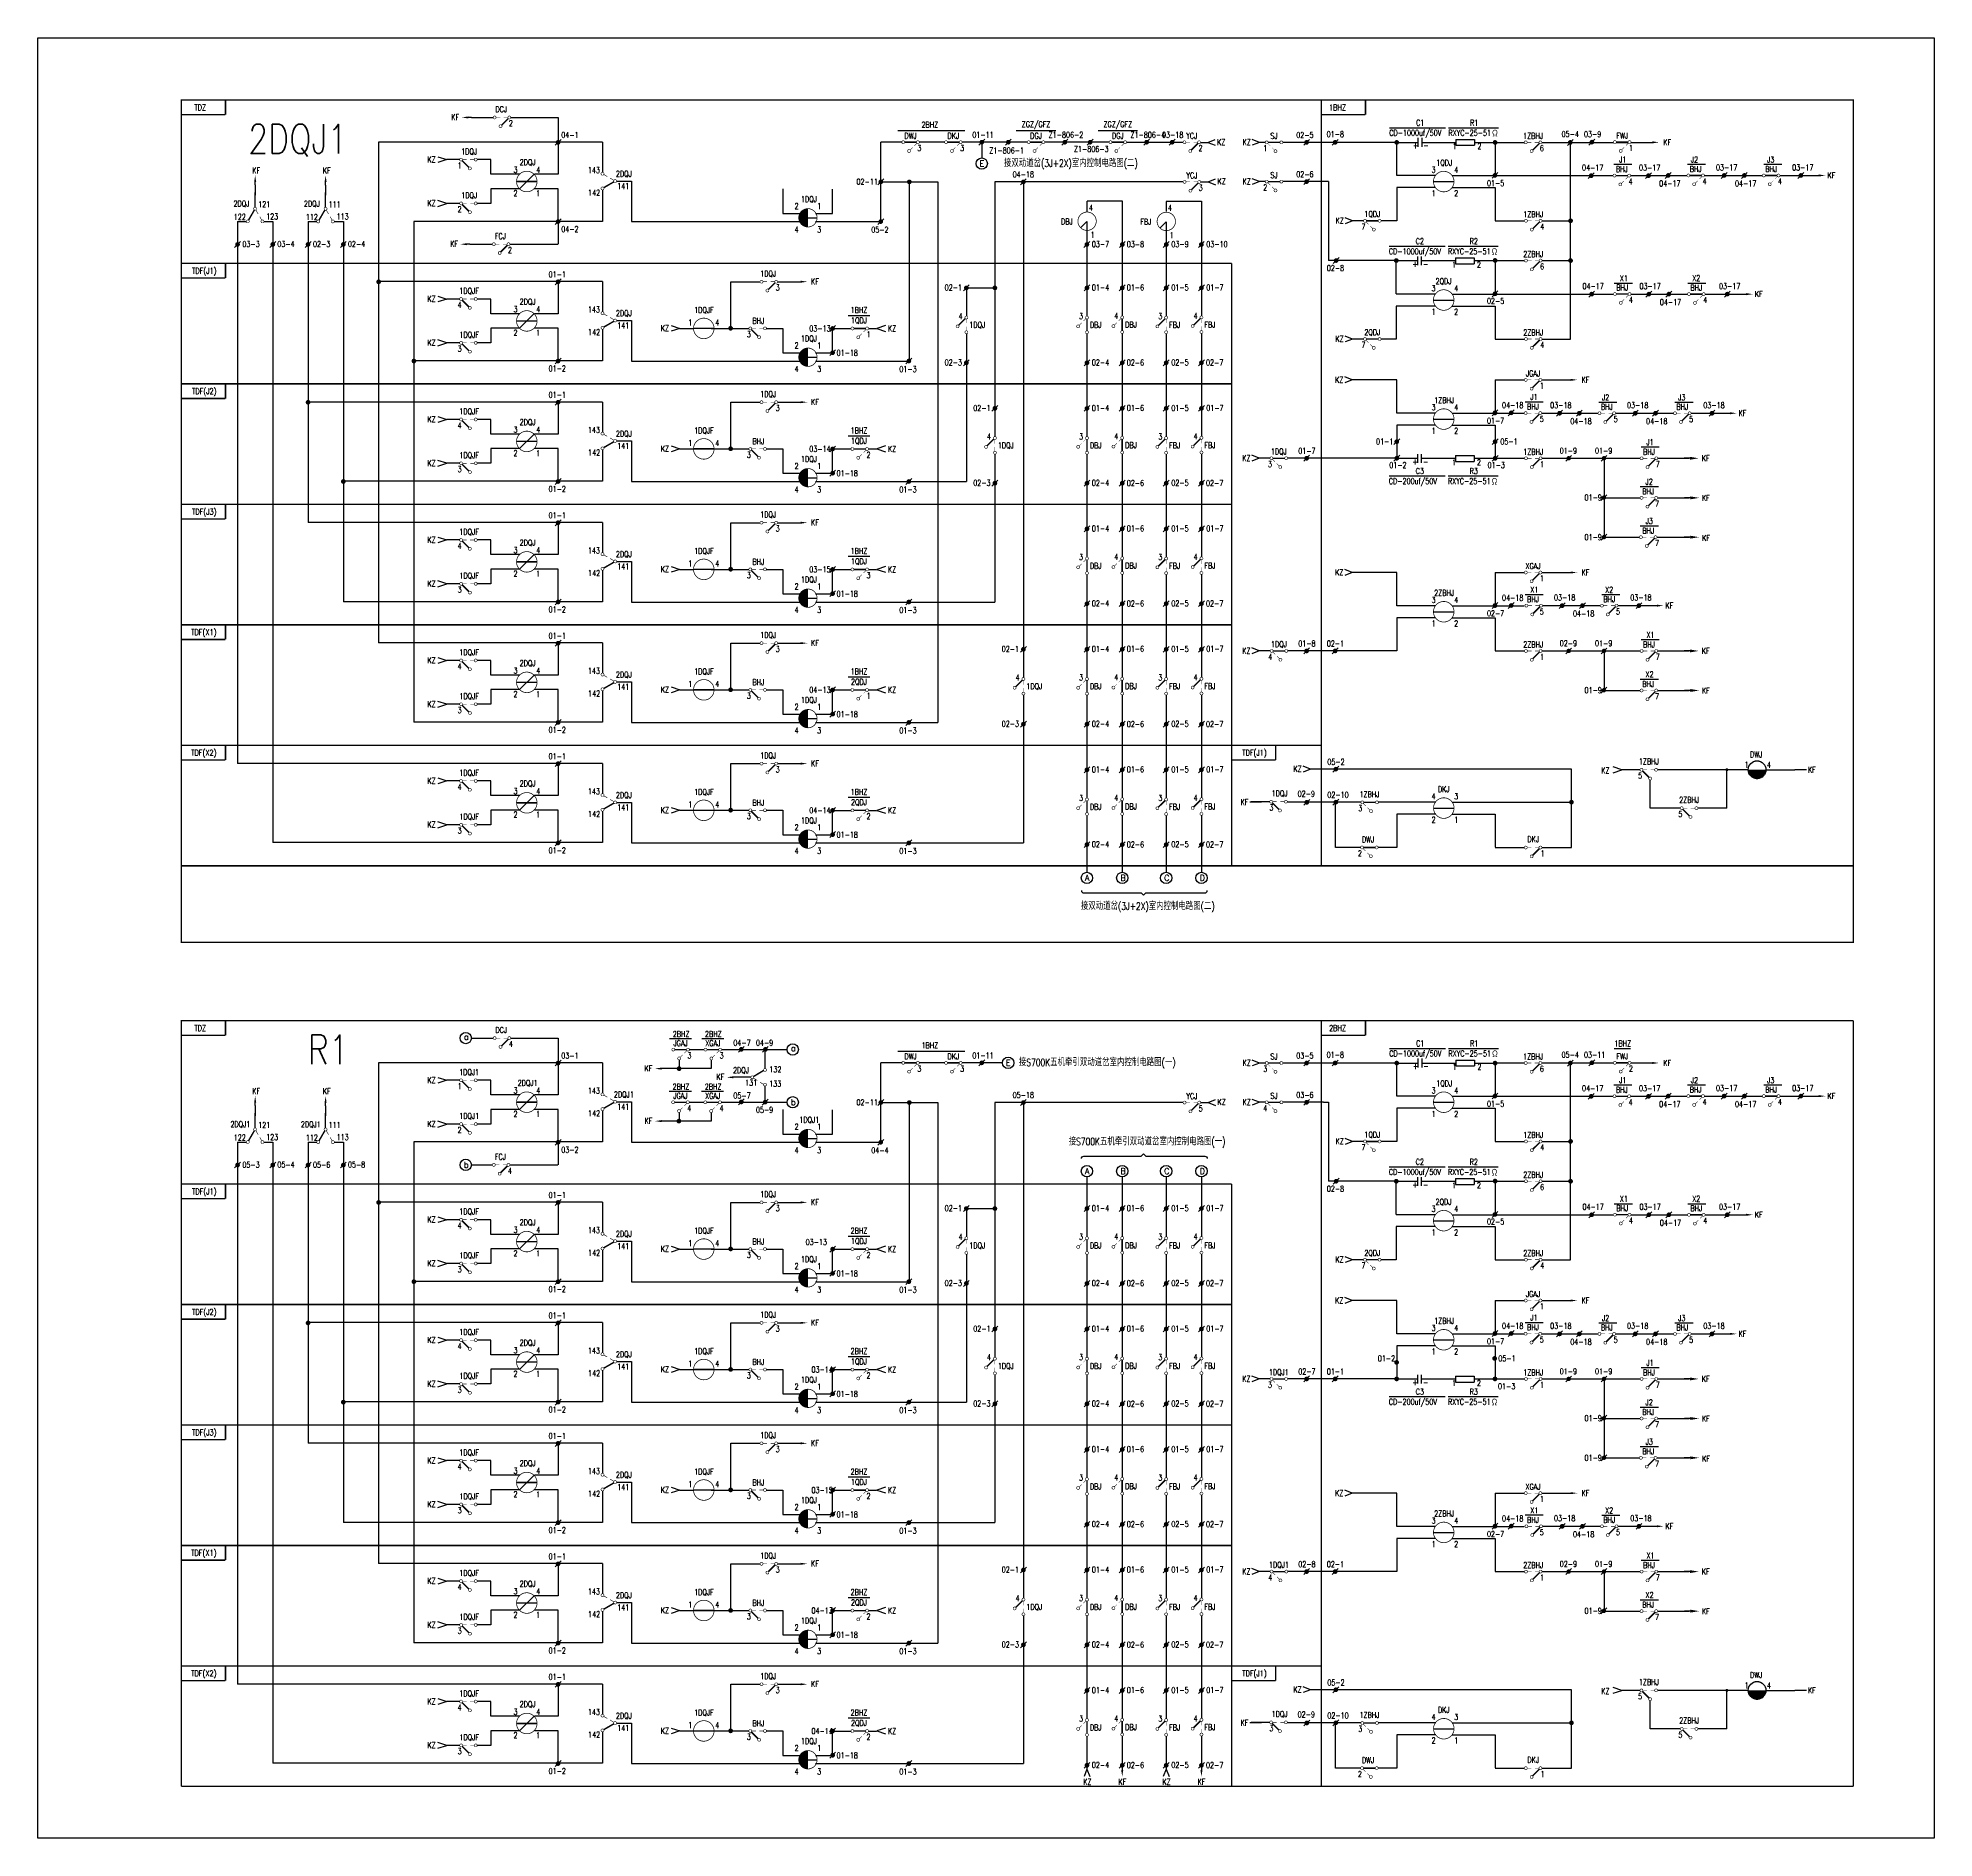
# Model space of a CAD drawing. Extents: x -49 to 597, y -18 to 596.
import ezdxf
from ezdxf.enums import TextEntityAlignment as Align

# ---------------------------------------------------------------- set-up
doc = ezdxf.new("R2010")
doc.units = 0
doc.linetypes.add('DASHED', pattern=[0.75, 0.5, -0.25])
doc.layers.get('0').update_dxf_attribs({"linetype": 'CONTINUOUS'})
for name, color, linetype in [('DEFINE', 7, 'CONTINUOUS'), ('TIE', 7, 'CONTINUOUS'), ('更换说明', 6, 'CONTINUOUS')]:
    doc.layers.add(name, color=color, linetype=linetype)
doc.styles.add('CHINESE', font='txt.shx', dxfattribs={"width": 0.7, "bigfont": 'hztxt.shx'})
doc.styles.add('HZ', font='txt.shx', dxfattribs={"width": 0.7, "bigfont": 'hztxt.shx'})
doc.styles.add('SHZTXT', font='txt.shx', dxfattribs={"width": 0.7, "height": 2.5159, "bigfont": 'hztxt.shx'})
doc.styles.get("Standard").update_dxf_attribs({"font": 'txt.shx', "width": 0.7, "bigfont": 'hztxt.shx'})

# ---------------------------------------------------------------- blocks, each defined once
blk = doc.blocks.new('144')
at = {"const_width": 0.2}
for points in [[(1, 0, -1), (0, 0, -1)], [(6, 0, -1), (5, 0, -1)], [(4, -3, -1), (3, -3, -1)]]:
    blk.add_lwpolyline(points, format="xyb", close=True, dxfattribs=at)
for points, const_width in [([(2.4, 0), (1, 0)], 0.15), ([(5, 0), (3.6, 0)], 0.15), ([(0.85, -0.35), (3.15, -2.65)], 0.5)]:
    blk.add_lwpolyline(points, dxfattribs=dict(const_width=const_width))
blk.add_lwpolyline([(5.5, -1.3, 0, 0, 0), (5.5, -2.3, 0.8, 0, 0), (5.5, -4.5, 0, 0, 0)], format="xyseb")
at = {"width": 0.8}
for tag, p in [('RELAY', (3, 2.2)), ('0', (0, -2))]:
    blk.add_attdef(tag, text='', height=2, dxfattribs=at).set_placement(p, align=Align.MIDDLE)
blk = doc.blocks.new('W54')
for p, q in [((0, 0), (3, 1)), ((3, -1), (0, 0))]:
    blk.add_line(p, q)
blk = doc.blocks.new('W55')
at = {"rotation": 180}
blk.add_blockref('W54', (0, 0), dxfattribs=at)
blk = doc.blocks.new('W21')
blk.add_line((-1, -1), (1, 1))
at = {"const_width": 0.8}
blk.add_lwpolyline([(-0.4, 0, 1), (0.4, 0, 1)], format="xyb", close=True, dxfattribs=at)
blk = doc.blocks.new('W22')
at = {"const_width": 0.8}
blk.add_lwpolyline([(-0.4, 0, 1), (0.4, 0, 1)], format="xyb", close=True, dxfattribs=at)
blk = doc.blocks.new('W52')
blk.add_lwpolyline([(0, -3.3, 0, 0.7, 0), (0, -1, 0.7, 0.7, 0)], format="xyseb")
blk.add_lwpolyline([(0, 0), (0, -1)])
blk = doc.blocks.new('133')
at = {"const_width": 0.2}
for points in [[(-6, 0, 1), (-5, 0, 1)], [(-1, 0, 1), (0, 0, 1)], [(-4, -3, 1), (-3, -3, 1)]]:
    blk.add_lwpolyline(points, format="xyb", close=True, dxfattribs=at)
for points, const_width in [([(-5, 0), (-1, 0)], 0.5), ([(-2.3, -1.8), (-3.15, -2.65)], 0.15), ([(-0.85, -0.35), (-1.7, -1.2)], 0.15)]:
    blk.add_lwpolyline(points, dxfattribs=dict(const_width=const_width))
blk.add_lwpolyline([(-5.5, -1.3, 0, 0, 0), (-5.5, -2.3, 0.8, 0, 0), (-5.5, -4.5, 0, 0, 0)], format="xyseb")
at = {"width": 0.8}
for tag, p in [('RELAY', (-3, 2.2)), ('0', (0, -2))]:
    blk.add_attdef(tag, text='', height=2, dxfattribs=at).set_placement(p, align=Align.MIDDLE)
blk = doc.blocks.new('W03')
blk.add_line((-3.5, 0), (3.5, 0))
at = {"const_width": 0.25}
blk.add_lwpolyline([(-3.5, 0, 1), (3.5, 0, 1)], format="xyb", close=True, dxfattribs=at)
blk = doc.blocks.new('143')
at = {"const_width": 0.2}
for points in [[(-6, 0, 1), (-5, 0, 1)], [(-1, 0, 1), (0, 0, 1)], [(-4, -3, 1), (-3, -3, 1)]]:
    blk.add_lwpolyline(points, format="xyb", close=True, dxfattribs=at)
for points, const_width in [([(-5, 0), (-3.6, 0)], 0.15), ([(-2.4, 0), (-1, 0)], 0.15), ([(-0.85, -0.35), (-3.15, -2.65)], 0.5)]:
    blk.add_lwpolyline(points, dxfattribs=dict(const_width=const_width))
blk.add_lwpolyline([(-5.5, -1.3, 0, 0, 0), (-5.5, -2.3, 0.8, 0, 0), (-5.5, -4.5, 0, 0, 0)], format="xyseb")
at = {"width": 0.8}
for tag, p in [('RELAY', (-3, 2.2)), ('0', (0, -2))]:
    blk.add_attdef(tag, text='', height=2, dxfattribs=at).set_placement(p, align=Align.MIDDLE)
blk = doc.blocks.new('A$C576B1F80')
at = {"const_width": 0.2}
for points in [[(0.1, 4.5, 1), (1.1, 4.5, 1)], [(2.1, 1.5, 1), (3.1, 1.5, 1)], [(5.1, 4.5, 1), (6.1, 4.5, 1)]]:
    blk.add_lwpolyline(points, format="xyb", close=True, dxfattribs=at)
blk.add_lwpolyline([(0.6, 3.2, 0, 0, 0), (0.6, 2.2, 0.8, 0, 0), (0.6, 0, 0, 0, 0)], format="xyseb")
for points, const_width in [([(1.1, 4.5), (2.5, 4.5)], 0.15), ([(5.25, 4.15), (2.95, 1.85)], 0.5), ([(3.7, 4.5), (5.1, 4.5)], 0.15)]:
    blk.add_lwpolyline(points, dxfattribs=dict(const_width=const_width))
blk = doc.blocks.new('D')
blk.add_line((1, 1), (-1, -1))
at = {"const_width": 0.75}
blk.add_lwpolyline([(-0.375, 0, 1), (0.375, 0, 1)], format="xyb", close=True, dxfattribs=at)
blk = doc.blocks.new('W07')
at = {"const_width": 3}
blk.add_lwpolyline([(-1.5, 0, 1), (1.5, 0)], format="xyb", dxfattribs=at)
blk.add_circle((0, 0), 3)
blk = doc.blocks.new('T')
blk.add_line((0, 3), (0, 0))
blk.add_lwpolyline([(0, 2, 1, 0, 0), (0, 5, 0, 0, 0)], format="xyseb")
blk = doc.blocks.new('114')
at = {"const_width": 0.2}
for points in [[(1, 0, -1), (0, 0, -1)], [(6, 0, -1), (5, 0, -1)], [(4, -3, -1), (3, -3, -1)]]:
    blk.add_lwpolyline(points, format="xyb", close=True, dxfattribs=at)
for points, const_width in [([(5, 0), (1, 0)], 0.5), ([(0.85, -0.35), (1.7, -1.2)], 0.15), ([(2.3, -1.8), (3.15, -2.65)], 0.15)]:
    blk.add_lwpolyline(points, dxfattribs=dict(const_width=const_width))
blk.add_lwpolyline([(5.5, -4.5, 0, 0, 0), (5.5, -3.5, 0.8, 0, 0), (5.5, -1.3, 0, 0, 0)], format="xyseb")
at = {"width": 0.8}
for tag, p in [('RELAY', (3, 2.2)), ('0', (0, -2))]:
    blk.add_attdef(tag, text='', height=2, dxfattribs=at).set_placement(p, align=Align.MIDDLE)
blk = doc.blocks.new('A$C6CA63361')
at = {"linetype": 'DASHED', "xscale": -1}
blk.add_blockref('144', (6.1, 4.5), dxfattribs=at)
at = {"color": 0, "width": 0.8}
blk.add_attdef('2', text='', height=2, dxfattribs=at).set_placement((6.1, 2.5), align=Align.MIDDLE)
at = {"layer": 'TIE', "color": 0, "width": 0.8}
blk.add_text('FCJ', height=2, dxfattribs=at).set_placement((2.85, 6.26), align=Align.CENTER)
blk = doc.blocks.new('134')
at = {"const_width": 0.2}
for points in [[(1, 0, -1), (0, 0, -1)], [(6, 0, -1), (5, 0, -1)], [(4, -3, -1), (3, -3, -1)]]:
    blk.add_lwpolyline(points, format="xyb", close=True, dxfattribs=at)
for points, const_width in [([(5, 0), (1, 0)], 0.5), ([(0.85, -0.35), (1.7, -1.2)], 0.15), ([(2.3, -1.8), (3.15, -2.65)], 0.15)]:
    blk.add_lwpolyline(points, dxfattribs=dict(const_width=const_width))
blk.add_lwpolyline([(5.5, -1.3, 0, 0, 0), (5.5, -2.3, 0.8, 0, 0), (5.5, -4.5, 0, 0, 0)], format="xyseb")
at = {"width": 0.8}
for tag, p in [('RELAY', (3, 2.2)), ('0', (0, -2))]:
    blk.add_attdef(tag, text='', height=2, dxfattribs=at).set_placement(p, align=Align.MIDDLE)

msp = doc.modelspace()

# ---------------------------------------------------------------- linework, layer by layer
at = {"color": 0, "linetype": 'Continuous'}
for p, q in [((98.79, 568.7), (106.28, 568.7)), ((112.21, 568.7), (128.32, 568.7)), ((128.32, 568.7), (128.32, 560.61)), ((128.38, 560.33), (128.38, 549.33)), ((143.45, 560.3), (143.45, 550.13)), ((414.01, 548.89), (414.01, 560.21)), ((94.73, 554.33), (90.38, 554.33)), ((105.38, 554.33), (100.76, 554.33)), ((105.38, 549.33), (105.38, 554.33)), ((115.31, 549.33), (105.38, 549.33)), ((128.38, 549.33), (120.26, 549.33)), ((25.13, 538.11), (25.13, 543.11)), ((49.12, 538.08), (49.12, 543.08)), ((115.31, 544.4), (105.38, 544.4)), ((105.38, 544.4), (105.38, 539.4)), ((128.38, 544.4), (120.26, 544.4)), ((128.38, 533.4), (128.38, 544.4)), ((143.45, 544), (143.45, 533.3)), ((148.28, 547.03), (153.28, 547.03)), ((153.28, 547.03), (153.28, 533.2)), ((204.83, 544.32), (204.83, 536.01)), ((221.85, 536.01), (221.85, 544.29)), ((94.81, 539.4), (90.38, 539.4)), ((105.38, 539.4), (100.69, 539.4)), ((308.5, 540.14), (308.5, 536.37)), ((308.51, 540.24), (320.51, 540.24)), ((320.51, 540.24), (320.51, 518.93)), ((335.48, 540.07), (335.48, 536.68)), ((335.5, 540.17), (347.5, 540.17)), ((347.5, 540.17), (347.5, 518.76)), ((19.12, 533.27), (19.12, 348.59)), ((19.12, 533.27), (22.03, 533.27)), ((28.16, 533.27), (31.14, 533.27)), ((31.14, 533.27), (31.14, 321.59)), ((43.15, 533.27), (43.15, 430.69)), ((43.15, 533.27), (46.07, 533.27)), ((52.19, 533.27), (55.17, 533.27)), ((55.17, 533.27), (55.17, 403.69)), ((67.19, 533.27), (67.19, 430.69)), ((128.32, 533.61), (128.32, 525.51)), ((153.28, 533.2), (213.43, 533.2)), ((204.83, 536.01), (213.43, 536.01)), ((216.01, 536.01), (221.85, 536.01)), ((216.01, 533.2), (238.27, 533.2)), ((308.5, 530.21), (308.5, 518.97)), ((335.48, 530.14), (335.48, 518.97)), ((98.31, 525.51), (105.91, 525.51)), ((111.92, 525.51), (128.27, 525.51)), ((308.5, 518.97), (308.5, 501.01)), ((320.51, 518.97), (320.51, 501.09)), ((335.48, 518.97), (335.48, 501.01)), ((347.5, 518.97), (347.5, 501.09)), ((128.38, 512.83), (128.38, 501.83)), ((143.45, 512.79), (143.45, 502.62)), ((187.14, 497.36), (187.14, 512.73)), ((187.14, 512.73), (197.21, 512.73)), ((203.13, 512.73), (209.94, 512.73)), ((267.42, 510.62), (267.42, 501.01)), ((94.73, 506.83), (90.38, 506.83)), ((105.38, 506.83), (100.76, 506.83)), ((105.38, 501.83), (105.38, 506.83)), ((115.31, 501.83), (105.38, 501.83)), ((128.38, 501.83), (120.26, 501.83)), ((148.28, 499.53), (153.28, 499.53)), ((153.28, 499.53), (153.28, 485.69)), ((94.81, 491.9), (90.38, 491.9)), ((105.38, 491.9), (100.69, 491.9)), ((105.38, 496.9), (105.38, 491.9)), ((115.31, 496.9), (105.38, 496.9)), ((128.38, 496.9), (120.26, 496.9)), ((128.38, 485.9), (128.38, 496.9)), ((143.45, 496.49), (143.45, 485.79)), ((169.83, 496.82), (174.46, 496.82)), ((180.46, 496.82), (193.27, 496.82)), ((199.31, 496.82), (204.83, 496.82)), ((204.83, 496.82), (204.83, 488.5)), ((221.85, 488.5), (221.85, 496.79)), ((221.85, 496.79), (228.08, 496.79)), ((234.08, 496.79), (236.85, 496.79)), ((267.42, 494.98), (267.42, 477.92)), ((308.5, 494.98), (308.5, 477.92)), ((320.51, 494.98), (320.51, 477.92)), ((335.48, 494.98), (335.48, 477.92)), ((347.5, 494.98), (347.5, 477.92)), ((153.28, 485.69), (213.43, 485.69)), ((204.83, 488.5), (213.43, 488.5)), ((216.01, 488.5), (221.85, 488.5)), ((216.01, 485.69), (247.98, 485.69)), ((414.01, 467.96), (414.01, 479.27)), ((128.38, 471.78), (128.38, 460.78)), ((143.45, 471.74), (143.45, 461.57)), ((187.14, 471.68), (197.21, 471.68)), ((187.14, 456.31), (187.14, 471.68)), ((203.13, 471.68), (209.94, 471.68)), ((267.42, 477.92), (267.42, 444.64)), ((277.13, 477.92), (277.13, 459.96)), ((308.5, 477.92), (308.5, 459.96)), ((320.51, 477.92), (320.51, 460.04)), ((335.48, 477.92), (335.48, 459.96)), ((347.5, 477.92), (347.5, 460.04)), ((94.73, 465.78), (90.38, 465.78)), ((105.38, 465.78), (100.76, 465.78)), ((105.38, 460.78), (105.38, 465.78)), ((115.31, 460.78), (105.38, 460.78)), ((128.38, 460.78), (120.26, 460.78)), ((105.38, 455.85), (105.38, 450.85)), ((115.31, 455.85), (105.38, 455.85)), ((128.38, 455.85), (120.26, 455.85)), ((128.38, 444.85), (128.38, 455.85)), ((143.45, 455.44), (143.45, 444.74)), ((148.28, 458.48), (153.28, 458.48)), ((153.28, 458.48), (153.28, 444.64)), ((169.83, 455.76), (174.46, 455.76)), ((180.46, 455.76), (193.27, 455.76)), ((199.31, 455.76), (204.83, 455.76)), ((204.83, 455.76), (204.83, 447.45)), ((221.85, 447.45), (221.85, 455.73)), ((221.85, 455.73), (228.08, 455.73)), ((234.08, 455.73), (236.85, 455.73)), ((277.13, 453.93), (277.13, 436.87)), ((308.5, 453.93), (308.5, 436.87)), ((320.51, 453.93), (320.51, 436.87)), ((335.48, 453.93), (335.48, 436.87)), ((347.5, 453.93), (347.5, 436.87)), ((94.81, 450.85), (90.38, 450.85)), ((105.38, 450.85), (100.69, 450.85)), ((204.83, 447.45), (213.43, 447.45)), ((216.01, 447.45), (221.85, 447.45)), ((153.28, 444.64), (213.43, 444.64)), ((216.01, 444.64), (267.42, 444.64)), ((308.5, 436.87), (308.5, 418.91)), ((320.51, 436.87), (320.51, 418.98)), ((335.48, 436.87), (335.48, 418.91)), ((347.5, 436.87), (347.5, 418.98)), ((128.38, 430.72), (128.38, 419.72)), ((143.45, 430.69), (143.45, 420.52)), ((187.14, 430.62), (197.21, 430.62)), ((187.14, 415.26), (187.14, 430.62)), ((203.13, 430.62), (209.94, 430.62)), ((94.73, 424.72), (90.38, 424.72)), ((105.38, 424.72), (100.76, 424.72)), ((105.38, 419.72), (105.38, 424.72)), ((115.31, 419.72), (105.38, 419.72)), ((105.38, 414.79), (105.38, 409.79)), ((115.31, 414.79), (105.38, 414.79)), ((128.38, 419.72), (120.26, 419.72)), ((128.38, 414.79), (120.26, 414.79)), ((128.38, 403.79), (128.38, 414.79)), ((143.45, 414.39), (143.45, 403.69)), ((148.28, 417.42), (153.28, 417.42)), ((153.28, 417.42), (153.28, 403.59)), ((169.83, 414.71), (174.46, 414.71)), ((180.46, 414.71), (193.27, 414.71)), ((199.31, 414.71), (204.83, 414.71)), ((204.83, 414.71), (204.83, 406.4)), ((221.85, 406.4), (221.85, 414.68)), ((221.85, 414.68), (228.08, 414.68)), ((234.08, 414.68), (236.85, 414.68)), ((414.01, 402.31), (414.01, 413.63)), ((94.81, 409.79), (90.38, 409.79)), ((105.38, 409.79), (100.69, 409.79)), ((308.5, 412.87), (308.5, 395.82)), ((320.51, 412.87), (320.51, 395.82)), ((335.48, 412.87), (335.48, 395.82)), ((347.5, 412.87), (347.5, 395.82)), ((153.28, 403.59), (213.43, 403.59)), ((204.83, 406.4), (213.43, 406.4)), ((216.01, 406.4), (221.85, 406.4)), ((216.01, 403.59), (277.13, 403.59)), ((286.85, 395.82), (286.85, 377.86)), ((308.5, 395.82), (308.5, 377.86)), ((320.51, 395.82), (320.51, 377.93)), ((335.48, 395.82), (335.48, 377.86)), ((347.5, 395.82), (347.5, 377.93)), ((128.38, 389.67), (128.38, 378.67)), ((143.45, 389.64), (143.45, 379.47)), ((187.14, 389.57), (197.21, 389.57)), ((187.14, 374.21), (187.14, 389.57)), ((203.13, 389.57), (209.94, 389.57)), ((94.73, 383.67), (90.38, 383.67)), ((105.38, 383.67), (100.76, 383.67)), ((105.38, 378.67), (105.38, 383.67)), ((115.31, 378.67), (105.38, 378.67)), ((128.38, 378.67), (120.26, 378.67)), ((148.28, 376.37), (153.28, 376.37)), ((153.28, 376.37), (153.28, 362.54)), ((94.81, 368.74), (90.38, 368.74)), ((105.38, 368.74), (100.69, 368.74)), ((105.38, 373.74), (105.38, 368.74)), ((115.31, 373.74), (105.38, 373.74)), ((128.38, 373.74), (120.26, 373.74)), ((128.38, 362.74), (128.38, 373.74)), ((143.45, 373.34), (143.45, 362.64)), ((169.83, 373.66), (174.46, 373.66)), ((180.46, 373.66), (193.27, 373.66)), ((199.31, 373.66), (204.83, 373.66)), ((204.83, 373.66), (204.83, 365.35)), ((221.85, 365.35), (221.85, 373.63)), ((221.85, 373.63), (228.08, 373.63)), ((234.08, 373.63), (236.85, 373.63)), ((286.85, 371.82), (286.85, 354.76)), ((308.5, 371.82), (308.5, 354.76)), ((320.51, 371.82), (320.51, 354.76)), ((335.48, 371.82), (335.48, 354.76)), ((347.5, 371.82), (347.5, 354.76)), ((153.28, 362.54), (213.43, 362.54)), ((204.83, 365.35), (213.43, 365.35)), ((216.01, 365.35), (221.85, 365.35)), ((216.01, 362.54), (257.7, 362.54)), ((286.85, 354.76), (286.85, 321.49)), ((308.5, 354.76), (308.5, 336.81)), ((320.51, 354.76), (320.51, 336.88)), ((335.48, 354.76), (335.48, 336.81)), ((347.5, 354.76), (347.5, 336.88)), ((94.73, 342.62), (90.38, 342.62)), ((105.38, 342.62), (100.76, 342.62)), ((105.38, 337.62), (105.38, 342.62)), ((128.38, 348.62), (128.38, 337.62)), ((143.45, 348.59), (143.45, 338.41)), ((187.14, 333.16), (187.14, 348.52)), ((187.14, 348.52), (197.21, 348.52)), ((203.13, 348.52), (209.94, 348.52)), ((115.31, 337.62), (105.38, 337.62)), ((128.38, 337.62), (120.26, 337.62)), ((115.31, 332.69), (105.38, 332.69)), ((105.38, 332.69), (105.38, 327.69)), ((128.38, 332.69), (120.26, 332.69)), ((128.38, 321.69), (128.38, 332.69)), ((143.45, 332.29), (143.45, 321.59)), ((148.28, 335.32), (153.28, 335.32)), ((153.28, 335.32), (153.28, 321.49)), ((169.83, 332.61), (174.46, 332.61)), ((180.46, 332.61), (193.27, 332.61)), ((199.31, 332.61), (204.83, 332.61)), ((204.83, 332.61), (204.83, 324.3)), ((221.85, 332.58), (228.08, 332.58)), ((221.85, 324.3), (221.85, 332.58)), ((234.08, 332.58), (236.85, 332.58)), ((308.5, 330.77), (308.5, 311.49)), ((320.51, 330.77), (320.51, 311.49)), ((335.48, 330.77), (335.48, 311.49)), ((347.5, 330.77), (347.5, 311.49)), ((94.81, 327.69), (90.38, 327.69)), ((105.38, 327.69), (100.69, 327.69)), ((204.83, 324.3), (213.43, 324.3)), ((216.01, 324.3), (221.85, 324.3)), ((153.28, 321.49), (213.43, 321.49)), ((216.01, 321.49), (286.85, 321.49)), ((98.79, 254.99), (105.54, 254.99)), ((98.79, 254.99), (106.25, 254.99)), ((112.21, 254.99), (128.32, 254.99)), ((128.32, 254.99), (128.32, 246.89)), ((128.38, 246.62), (128.38, 235.62)), ((143.45, 246.59), (143.45, 236.41)), ((173.13, 251.1), (178.04, 251.1)), ((184.04, 251.1), (206.34, 251.1)), ((414.01, 235.18), (414.01, 246.49)), ((94.73, 240.62), (90.38, 240.62)), ((105.38, 240.62), (100.76, 240.62)), ((105.38, 235.62), (105.38, 240.62)), ((194.04, 241.63), (189.04, 241.63)), ((115.31, 235.62), (105.38, 235.62)), ((128.38, 235.62), (120.26, 235.62)), ((148.28, 233.32), (153.28, 233.32)), ((153.28, 233.32), (153.28, 219.49)), ((173.01, 233.14), (177.97, 233.14)), ((183.97, 233.14), (206.34, 233.14)), ((25.13, 224.4), (25.13, 229.4)), ((49.12, 224.37), (49.12, 229.37)), ((115.31, 230.69), (105.38, 230.69)), ((105.38, 230.69), (105.38, 225.69)), ((128.38, 230.69), (120.26, 230.69)), ((128.38, 219.69), (128.38, 230.69)), ((143.45, 230.29), (143.45, 219.59)), ((204.83, 230.61), (204.83, 222.3)), ((221.85, 222.3), (221.85, 230.58)), ((94.81, 225.69), (90.38, 225.69)), ((105.38, 225.69), (100.69, 225.69)), ((128.32, 219.89), (128.32, 211.79)), ((204.83, 222.3), (213.43, 222.3)), ((216.01, 222.3), (221.85, 222.3)), ((19.12, 219.56), (19.12, 34.88)), ((19.12, 219.56), (22.03, 219.56)), ((28.16, 219.56), (31.14, 219.56)), ((31.14, 219.56), (31.14, 7.88)), ((43.15, 219.56), (43.15, 116.98)), ((43.15, 219.56), (46.07, 219.56)), ((52.19, 219.56), (55.17, 219.56)), ((55.17, 219.56), (55.17, 89.98)), ((67.19, 219.56), (67.19, 116.98)), ((153.28, 219.49), (213.43, 219.49)), ((216.01, 219.49), (238.27, 219.49)), ((98.79, 211.79), (105.96, 211.79)), ((111.92, 211.79), (128.27, 211.79)), ((308.5, 207.71), (308.5, 187.3)), ((320.51, 207.71), (320.51, 187.37)), ((335.48, 207.71), (335.48, 187.3)), ((347.5, 207.71), (347.5, 187.37)), ((128.38, 199.11), (128.38, 188.11)), ((143.45, 199.08), (143.45, 188.91)), ((187.14, 183.65), (187.14, 199.01)), ((187.14, 199.01), (197.21, 199.01)), ((203.13, 199.01), (209.94, 199.01)), ((267.42, 196.91), (267.42, 187.3)), ((94.73, 193.11), (90.38, 193.11)), ((105.38, 193.11), (100.76, 193.11)), ((105.38, 188.11), (105.38, 193.11)), ((115.31, 188.11), (105.38, 188.11)), ((128.38, 188.11), (120.26, 188.11)), ((115.31, 183.18), (105.38, 183.18)), ((105.38, 183.18), (105.38, 178.18)), ((128.38, 183.18), (120.26, 183.18)), ((128.38, 172.18), (128.38, 183.18)), ((143.45, 182.78), (143.45, 172.08)), ((148.28, 185.81), (153.28, 185.81)), ((153.28, 185.81), (153.28, 171.98)), ((169.83, 183.1), (174.46, 183.1)), ((180.46, 183.1), (193.27, 183.1)), ((199.31, 183.1), (204.83, 183.1)), ((204.83, 183.1), (204.83, 174.79)), ((221.85, 174.79), (221.85, 183.07)), ((221.85, 183.07), (228.08, 183.07)), ((234.08, 183.07), (236.85, 183.07)), ((267.42, 181.26), (267.42, 164.2)), ((308.5, 181.26), (308.5, 164.2)), ((320.51, 181.26), (320.51, 164.2)), ((335.48, 181.26), (335.48, 164.2)), ((347.5, 181.26), (347.5, 164.2)), ((94.81, 178.18), (90.38, 178.18)), ((105.38, 178.18), (100.69, 178.18)), ((204.83, 174.79), (213.43, 174.79)), ((216.01, 174.79), (221.85, 174.79)), ((153.28, 171.98), (213.43, 171.98)), ((216.01, 171.98), (247.98, 171.98)), ((267.42, 164.2), (267.42, 130.93)), ((277.13, 164.2), (277.13, 146.25)), ((308.5, 164.2), (308.5, 146.25)), ((320.51, 164.2), (320.51, 146.32)), ((335.48, 164.2), (335.48, 146.25)), ((347.5, 164.2), (347.5, 146.32)), ((414.01, 154.25), (414.01, 165.56)), ((128.38, 158.06), (128.38, 147.06)), ((143.45, 158.03), (143.45, 147.85)), ((187.14, 142.6), (187.14, 157.96)), ((187.14, 157.96), (197.21, 157.96)), ((203.13, 157.96), (209.94, 157.96)), ((94.73, 152.06), (90.38, 152.06)), ((105.38, 152.06), (100.76, 152.06)), ((105.38, 147.06), (105.38, 152.06)), ((115.31, 147.06), (105.38, 147.06)), ((115.31, 142.13), (105.38, 142.13)), ((105.38, 142.13), (105.38, 137.13)), ((128.38, 147.06), (120.26, 147.06)), ((128.38, 142.13), (120.26, 142.13)), ((128.38, 131.13), (128.38, 142.13)), ((148.28, 144.76), (153.28, 144.76)), ((153.28, 144.76), (153.28, 130.93)), ((94.81, 137.13), (90.38, 137.13)), ((105.38, 137.13), (100.69, 137.13)), ((143.45, 141.73), (143.45, 131.03)), ((169.83, 142.05), (174.46, 142.05)), ((180.46, 142.05), (193.27, 142.05)), ((199.31, 142.05), (204.83, 142.05)), ((204.83, 142.05), (204.83, 133.74)), ((221.85, 133.74), (221.85, 142.02)), ((221.85, 142.02), (228.08, 142.02)), ((234.08, 142.02), (236.85, 142.02)), ((277.13, 140.21), (277.13, 123.15)), ((308.5, 140.21), (308.5, 123.15)), ((320.51, 140.21), (320.51, 123.15)), ((335.48, 140.21), (335.48, 123.15)), ((347.5, 140.21), (347.5, 123.15)), ((153.28, 130.93), (213.43, 130.93)), ((204.83, 133.74), (213.43, 133.74)), ((216.01, 133.74), (221.85, 133.74)), ((216.01, 130.93), (267.42, 130.93)), ((308.5, 123.15), (308.5, 105.2)), ((320.51, 123.15), (320.51, 105.27)), ((335.48, 123.15), (335.48, 105.2)), ((347.5, 123.15), (347.5, 105.27)), ((128.38, 117.01), (128.38, 106.01)), ((143.45, 116.98), (143.45, 106.8)), ((187.14, 101.55), (187.14, 116.91)), ((187.14, 116.91), (197.21, 116.91)), ((203.13, 116.91), (209.94, 116.91)), ((94.73, 111.01), (90.38, 111.01)), ((105.38, 111.01), (100.76, 111.01)), ((105.38, 106.01), (105.38, 111.01)), ((115.31, 106.01), (105.38, 106.01)), ((128.38, 106.01), (120.26, 106.01)), ((148.28, 103.71), (153.28, 103.71)), ((153.28, 103.71), (153.28, 89.88)), ((115.31, 101.08), (105.38, 101.08)), ((105.38, 101.08), (105.38, 96.08)), ((128.38, 101.08), (120.26, 101.08)), ((128.38, 90.08), (128.38, 101.08)), ((143.45, 100.68), (143.45, 89.98)), ((169.83, 101), (174.46, 101)), ((180.46, 101), (193.27, 101)), ((199.31, 101), (204.83, 101)), ((204.83, 101), (204.83, 92.69)), ((221.85, 92.69), (221.85, 100.97)), ((221.85, 100.97), (228.08, 100.97)), ((234.08, 100.97), (236.85, 100.97)), ((308.5, 99.16), (308.5, 82.1)), ((320.51, 99.16), (320.51, 82.1)), ((335.48, 99.16), (335.48, 82.1)), ((347.5, 99.16), (347.5, 82.1)), ((414.01, 88.6), (414.01, 99.91)), ((94.81, 96.08), (90.38, 96.08)), ((105.38, 96.08), (100.69, 96.08)), ((204.83, 92.69), (213.43, 92.69)), ((216.01, 92.69), (221.85, 92.69)), ((153.28, 89.88), (213.43, 89.88)), ((216.01, 89.88), (277.13, 89.88)), ((286.85, 82.1), (286.85, 64.15)), ((308.5, 82.1), (308.5, 64.15)), ((320.51, 82.1), (320.51, 64.22)), ((335.48, 82.1), (335.48, 64.15)), ((347.5, 82.1), (347.5, 64.22)), ((128.38, 75.96), (128.38, 64.96)), ((143.45, 75.93), (143.45, 65.75)), ((187.14, 60.5), (187.14, 75.86)), ((187.14, 75.86), (197.21, 75.86)), ((203.13, 75.86), (209.94, 75.86)), ((94.73, 69.96), (90.38, 69.96)), ((105.38, 69.96), (100.76, 69.96)), ((105.38, 64.96), (105.38, 69.96)), ((115.31, 64.96), (105.38, 64.96)), ((128.38, 64.96), (120.26, 64.96)), ((115.31, 60.03), (105.38, 60.03)), ((105.38, 60.03), (105.38, 55.03)), ((128.38, 60.03), (120.26, 60.03)), ((128.38, 49.03), (128.38, 60.03)), ((143.45, 59.63), (143.45, 48.93)), ((148.28, 62.66), (153.28, 62.66)), ((153.28, 62.66), (153.28, 48.83)), ((169.83, 59.95), (174.46, 59.95)), ((180.46, 59.95), (193.27, 59.95)), ((199.31, 59.95), (204.83, 59.95)), ((204.83, 59.95), (204.83, 51.64)), ((221.85, 51.64), (221.85, 59.92)), ((221.85, 59.92), (228.08, 59.92)), ((234.08, 59.92), (236.85, 59.92)), ((94.81, 55.03), (90.38, 55.03)), ((105.38, 55.03), (100.69, 55.03)), ((286.85, 58.11), (286.85, 41.05)), ((308.5, 58.11), (308.5, 41.05)), ((320.51, 58.11), (320.51, 41.05)), ((335.48, 58.11), (335.48, 41.05)), ((347.5, 58.11), (347.5, 41.05)), ((153.28, 48.83), (213.43, 48.83)), ((204.83, 51.64), (213.43, 51.64)), ((216.01, 51.64), (221.85, 51.64)), ((216.01, 48.83), (257.7, 48.83)), ((286.85, 41.05), (286.85, 7.77)), ((308.5, 41.05), (308.5, 23.09)), ((320.51, 41.05), (320.51, 23.17)), ((335.48, 41.05), (335.48, 23.09)), ((347.5, 41.05), (347.5, 23.17)), ((128.38, 34.91), (128.38, 23.91)), ((143.45, 34.88), (143.45, 24.7)), ((187.14, 19.45), (187.14, 34.81)), ((187.14, 34.81), (197.21, 34.81)), ((203.13, 34.81), (209.94, 34.81)), ((94.73, 28.91), (90.38, 28.91)), ((105.38, 28.91), (100.76, 28.91)), ((105.38, 23.91), (105.38, 28.91)), ((115.31, 23.91), (105.38, 23.91)), ((128.38, 23.91), (120.26, 23.91)), ((148.28, 21.61), (153.28, 21.61)), ((153.28, 21.61), (153.28, 7.77)), ((94.81, 13.98), (90.38, 13.98)), ((105.38, 13.98), (100.69, 13.98)), ((115.31, 18.98), (105.38, 18.98)), ((105.38, 18.98), (105.38, 13.98)), ((128.38, 18.98), (120.26, 18.98)), ((128.38, 7.98), (128.38, 18.98)), ((143.45, 18.58), (143.45, 7.88)), ((169.83, 18.9), (174.46, 18.9)), ((180.46, 18.9), (193.27, 18.9)), ((199.31, 18.9), (204.83, 18.9)), ((204.83, 18.9), (204.83, 10.59)), ((221.85, 10.59), (221.85, 18.87)), ((221.85, 18.87), (228.08, 18.87)), ((234.08, 18.87), (236.85, 18.87)), ((308.5, 17.06), (308.5, 5.88)), ((320.51, 17.06), (320.51, 5.88)), ((335.48, 17.06), (335.48, 5.88)), ((347.5, 17.06), (347.5, 5.88)), ((153.28, 7.77), (213.43, 7.77)), ((204.83, 10.59), (213.43, 10.59)), ((216.01, 10.59), (221.85, 10.59)), ((216.01, 7.77), (286.85, 7.77))]:
    msp.add_line(p, q, dxfattribs=at)
at = {"color": 0}
for p, q in [((244.01, 564.3), (266.86, 564.3)), ((284.43, 564.25), (297.88, 564.25)), ((312.31, 564.25), (325.76, 564.25)), ((411.56, 565.2), (430.68, 565.2)), ((431.7, 565.2), (448.73, 565.2)), ((67.19, 560.3), (67.19, 389.64)), ((143.45, 560.3), (67.19, 560.3)), ((238.27, 533.2), (238.27, 560.27)), ((245.5, 560.27), (238.27, 560.27)), ((259.98, 560.27), (251.39, 560.27)), ((288.2, 560.27), (265.94, 560.27)), ((272.66, 560.27), (272.66, 554.89)), ((316.01, 560.27), (294.14, 560.27)), ((322.01, 560.27), (341.21, 560.27)), ((347.2, 560.22), (349.7, 560.22)), ((349.7, 560.22), (352.2, 561.22)), ((349.7, 560.22), (352.2, 559.22)), ((367.33, 560.21), (364.83, 561.21)), ((367.33, 560.21), (364.83, 559.21)), ((369.22, 560.21), (367.33, 560.21)), ((389.12, 560.21), (375.22, 560.21)), ((389.22, 560.21), (389.12, 560.21)), ((414.01, 560.21), (389.22, 560.21)), ((414.01, 548.96), (414.01, 560.21)), ((414.01, 560.21), (421.27, 560.21)), ((421.24, 561.71), (421.24, 558.73)), ((422.55, 561.71), (422.55, 558.73)), ((422.62, 560.21), (434.15, 560.21)), ((434.15, 561.21), (434.15, 559.23)), ((434.18, 561.21), (440.53, 561.21)), ((434.18, 559.21), (440.53, 559.21)), ((440.47, 560.21), (447.42, 560.21)), ((440.53, 561.21), (440.53, 559.23)), ((447.48, 560.22), (457.47, 560.22)), ((447.54, 560.73), (447.54, 549.49)), ((463.47, 560.22), (487.84, 560.22)), ((473.25, 493.2), (473.25, 560.19)), ((488.82, 560.22), (492.84, 560.22)), ((493.82, 560.22), (500.08, 560.22)), ((115.19, 544.39), (120.14, 549.34)), ((488, 552.78), (494.17, 552.78)), ((513.1, 552.74), (519.26, 552.74)), ((539.06, 552.74), (545.23, 552.74)), ((25.13, 545.69), (25.13, 542.25)), ((25.13, 543.11), (25.13, 542.25)), ((49.12, 545.67), (49.12, 542.23)), ((49.12, 543.08), (49.12, 542.23)), ((238.27, 546.74), (257.7, 546.74)), ((247.98, 546.74), (247.98, 485.69)), ((257.7, 546.74), (257.7, 362.54)), ((341.25, 546.74), (277.13, 546.74)), ((277.13, 546.74), (277.13, 477.92)), ((286.85, 546.74), (286.85, 395.82)), ((347.25, 546.74), (349.75, 546.74)), ((349.75, 546.74), (352.25, 547.74)), ((349.75, 546.74), (352.25, 545.74)), ((367.33, 546.83), (364.83, 547.83)), ((367.33, 546.83), (364.83, 545.83)), ((369.22, 546.83), (367.33, 546.83)), ((389.12, 546.82), (375.22, 546.83)), ((390.8, 546.82), (389.12, 546.82)), ((390.8, 546.82), (390.8, 519.94)), ((427.27, 548.89), (414.01, 548.89)), ((427.27, 544.81), (414.04, 544.81)), ((414.04, 544.81), (414.04, 533.49)), ((432.88, 548.89), (487.7, 548.89)), ((432.88, 544.81), (447.57, 544.81)), ((447.57, 544.81), (447.57, 533.49)), ((493.7, 548.89), (512.86, 548.93)), ((518.86, 548.93), (525.26, 548.93)), ((525.26, 548.93), (538.59, 548.93)), ((544.59, 548.93), (551.08, 548.93)), ((546.59, 548.93), (556.81, 548.93)), ((79.2, 533.3), (79.2, 362.64)), ((143.45, 533.3), (79.2, 533.3)), ((213.43, 534.5), (216.43, 534.5)), ((308.5, 533.27), (306.39, 531.16)), ((308.5, 533.27), (308.49, 530.27)), ((335.47, 533.1), (333.36, 530.99)), ((335.47, 533.1), (335.47, 530.1)), ((398.99, 533.49), (396.49, 534.49)), ((398.99, 533.49), (396.49, 532.49)), ((402.71, 533.49), (398.99, 533.49)), ((414.04, 533.49), (408.71, 533.49)), ((447.57, 533.49), (457.54, 533.49)), ((463.54, 533.49), (473.25, 533.49)), ((411.41, 524.84), (430.54, 524.84)), ((431.56, 524.84), (448.59, 524.84)), ((413.87, 519.94), (390.8, 519.94)), ((413.87, 508.6), (413.87, 520)), ((413.87, 519.94), (421.09, 519.94)), ((421.09, 521.34), (421.09, 518.36)), ((422.4, 521.34), (422.4, 518.36)), ((422.4, 519.94), (434.01, 519.94)), ((434.01, 520.84), (434.01, 518.86)), ((434.04, 520.84), (440.38, 520.84)), ((434.04, 518.84), (440.38, 518.84)), ((440.38, 520.84), (440.38, 518.86)), ((440.38, 519.94), (447.49, 519.94)), ((447.54, 519.93), (457.54, 519.93)), ((447.56, 520.53), (447.56, 509.12)), ((463.54, 519.93), (473.25, 519.93)), ((143.45, 512.79), (67.19, 512.79)), ((267.02, 510.62), (277.13, 510.62)), ((488.15, 512.18), (494.32, 512.18)), ((513.17, 512.18), (519.34, 512.18)), ((427.21, 504.45), (413.83, 504.45)), ((413.83, 504.45), (413.83, 493.2)), ((427.18, 508.53), (413.87, 508.53)), ((432.87, 508.53), (487.84, 508.53)), ((432.87, 504.45), (447.54, 504.45)), ((447.54, 504.45), (447.54, 493.2)), ((493.84, 508.53), (513.09, 508.49)), ((519.09, 508.49), (525.48, 508.49)), ((525.48, 508.49), (532.06, 508.49)), ((115.19, 496.89), (120.14, 501.84)), ((227.11, 501.27), (234.52, 501.27)), ((398.94, 493.19), (396.44, 494.19)), ((398.94, 493.19), (396.44, 492.19)), ((402.7, 493.19), (398.94, 493.19)), ((413.83, 493.2), (408.7, 493.19)), ((447.54, 493.2), (457.54, 493.2)), ((463.54, 493.2), (473.25, 493.2)), ((143.45, 485.79), (79.2, 485.79)), ((213.43, 486.99), (216.43, 486.99)), ((398.86, 479.27), (396.36, 480.27)), ((398.86, 479.27), (396.36, 478.27)), ((414.01, 479.27), (398.86, 479.27)), ((414.01, 468.03), (414.01, 479.27)), ((447.54, 479.28), (447.54, 468.03)), ((447.54, 479.28), (457.47, 479.28)), ((463.47, 479.28), (472.24, 479.28)), ((143.45, 471.74), (43.15, 471.74)), ((457.73, 471.84), (463.9, 471.84)), ((482.82, 471.72), (488.99, 471.72)), ((508.79, 471.72), (514.96, 471.72)), ((427.27, 467.96), (414.01, 467.96)), ((432.88, 467.96), (457.43, 467.96)), ((463.43, 467.96), (482.59, 467.91)), ((488.59, 467.91), (494.99, 467.91)), ((494.99, 467.91), (508.32, 467.91)), ((514.32, 467.91), (520.81, 467.91)), ((516.31, 467.91), (526.54, 467.91)), ((115.19, 455.84), (120.14, 460.79)), ((227.11, 460.22), (234.52, 460.22)), ((427.27, 463.88), (414.04, 463.88)), ((414.04, 463.88), (414.04, 452.56)), ((432.88, 463.88), (447.54, 463.88)), ((447.54, 463.88), (447.54, 452.56)), ((367.19, 452.57), (364.69, 453.57)), ((367.19, 452.57), (364.69, 451.57)), ((370.91, 452.57), (367.19, 452.57)), ((414.04, 452.56), (376.91, 452.57)), ((413.86, 452.56), (421.09, 452.56)), ((421.09, 453.97), (421.09, 450.98)), ((422.4, 453.97), (422.4, 450.98)), ((422.4, 452.56), (434, 452.56)), ((434, 453.47), (434, 451.48)), ((434.03, 453.47), (440.38, 453.47)), ((440.38, 453.47), (440.38, 451.48)), ((440.38, 452.56), (447.54, 452.56)), ((447.54, 452.56), (457.54, 452.56)), ((463.54, 452.56), (485, 452.56)), ((484.63, 452.56), (496.96, 452.56)), ((484.65, 452.54), (484.65, 425.68)), ((497.26, 456.44), (503.43, 456.44)), ((502.96, 452.56), (513.65, 452.56)), ((213.43, 445.94), (216.43, 445.94)), ((411.4, 446.54), (430.53, 446.54)), ((431.55, 446.54), (448.58, 446.54)), ((434.03, 451.47), (440.38, 451.47)), ((143.45, 444.74), (55.17, 444.74)), ((496.99, 442.97), (503.15, 442.97)), ((277.13, 436.87), (277.13, 403.59)), ((484.6, 439.08), (496.93, 439.08)), ((502.93, 439.08), (513.62, 439.08)), ((143.45, 430.69), (43.15, 430.69)), ((497, 429.57), (503.17, 429.57)), ((484.65, 425.68), (496.7, 425.68)), ((502.7, 425.68), (513.8, 425.68)), ((115.19, 414.78), (120.14, 419.73)), ((227.11, 419.16), (234.52, 419.16)), ((398.86, 413.63), (396.36, 414.63)), ((398.86, 413.63), (396.36, 412.63)), ((414.01, 413.63), (398.86, 413.63)), ((414.01, 402.38), (414.01, 413.63)), ((447.54, 413.64), (447.54, 402.38)), ((447.54, 413.64), (457.47, 413.64)), ((463.47, 413.64), (472.24, 413.64)), ((143.45, 403.69), (55.17, 403.69)), ((213.43, 404.89), (216.43, 404.89)), ((427.27, 402.31), (414.01, 402.31)), ((432.88, 402.31), (457.43, 402.31)), ((457.73, 406.2), (463.9, 406.2)), ((463.69, 402.35), (470.08, 402.35)), ((470.08, 402.35), (483.42, 402.35)), ((483.89, 406.16), (490.06, 406.16)), ((489.42, 402.35), (495.9, 402.35)), ((491.41, 402.35), (501.64, 402.35)), ((427.27, 398.23), (414.04, 398.23)), ((414.04, 398.23), (414.04, 386.91)), ((432.88, 398.23), (447.54, 398.23)), ((447.54, 398.23), (447.54, 386.91)), ((143.45, 389.64), (67.19, 389.64)), ((367.19, 386.92), (364.69, 387.92)), ((497.26, 390.8), (503.43, 390.8)), ((367.19, 386.92), (364.69, 385.92)), ((370.91, 386.92), (367.19, 386.92)), ((414.04, 386.91), (376.91, 386.92)), ((447.54, 386.91), (457.54, 386.91)), ((463.54, 386.91), (485, 386.91)), ((484.63, 386.91), (496.96, 386.91)), ((484.65, 386.9), (484.65, 373.44)), ((502.96, 386.91), (513.65, 386.91)), ((115.19, 373.73), (120.14, 378.68)), ((227.11, 378.11), (234.52, 378.11)), ((496.99, 377.32), (503.15, 377.32)), ((484.6, 373.44), (496.93, 373.44)), ((502.93, 373.44), (513.62, 373.44)), ((143.45, 362.64), (79.2, 362.64)), ((213.43, 363.84), (216.43, 363.84)), ((143.45, 348.59), (19.12, 348.59)), ((384.64, 346.66), (382.14, 347.66)), ((384.64, 346.66), (382.14, 345.66)), ((388.37, 346.66), (384.64, 346.66)), ((473.55, 346.66), (388.37, 346.66)), ((473.55, 319.92), (473.55, 346.66)), ((490.71, 346.43), (487.71, 347.43)), ((487.71, 345.43), (490.71, 346.43)), ((496.88, 346.43), (490.71, 346.43)), ((500.38, 333.33), (500.38, 342.93)), ((533.79, 346.43), (502.88, 346.43)), ((526.5, 333.33), (526.5, 346.43)), ((539.79, 346.43), (549.67, 346.43)), ((115.19, 332.68), (120.14, 337.63)), ((227.11, 337.06), (234.52, 337.06)), ((370.74, 335.45), (364.4, 335.45)), ((393.22, 335.41), (376.72, 335.41)), ((401.93, 335.41), (388.37, 335.41)), ((393.19, 319.96), (393.19, 335.41)), ((427.29, 335.41), (407.78, 335.41)), ((427.29, 331.33), (414.05, 331.33)), ((414.05, 331.26), (414.05, 319.95)), ((432.9, 335.41), (473.55, 335.41)), ((432.9, 331.33), (447.56, 331.33)), ((447.56, 331.33), (447.56, 320.01)), ((510.61, 333.33), (500.38, 333.33)), ((526.5, 333.33), (516.61, 333.33)), ((143.45, 321.59), (31.14, 321.59)), ((213.43, 322.79), (216.43, 322.79)), ((401.83, 319.95), (393.19, 319.96)), ((414.05, 319.95), (407.7, 319.95)), ((447.56, 319.92), (457.48, 319.92)), ((463.48, 319.92), (473.55, 319.92)), ((569.57, 260.92), (0, 260.92)), ((166.28, 254.83), (173.8, 254.83)), ((177.25, 254.83), (184.77, 254.83)), ((67.19, 246.59), (67.19, 75.93)), ((143.45, 246.59), (67.19, 246.59)), ((169.62, 247.54), (169.62, 244.59)), ((180.51, 247.54), (180.51, 244.59)), ((198.88, 244.62), (198.88, 251.1)), ((238.27, 219.49), (238.27, 246.56)), ((245.5, 246.56), (238.27, 246.56)), ((244.01, 250.58), (266.86, 250.58)), ((259.98, 246.56), (251.39, 246.56)), ((279.72, 246.56), (265.94, 246.56)), ((367.33, 246.5), (364.83, 247.5)), ((367.33, 246.5), (364.83, 245.5)), ((369.22, 246.5), (367.33, 246.5)), ((389.12, 246.49), (375.22, 246.5)), ((389.22, 246.49), (389.12, 246.49)), ((414.01, 246.49), (389.22, 246.49)), ((411.56, 251.49), (430.68, 251.49)), ((414.01, 235.25), (414.01, 246.49)), ((414.01, 246.49), (421.27, 246.49)), ((421.24, 247.99), (421.24, 245.01)), ((422.55, 247.99), (422.55, 245.01)), ((422.62, 246.49), (434.15, 246.49)), ((431.7, 251.49), (448.73, 251.49)), ((434.15, 247.49), (434.15, 245.51)), ((434.18, 247.49), (440.53, 247.49)), ((434.18, 245.49), (440.53, 245.49)), ((440.47, 246.49), (447.42, 246.49)), ((440.53, 247.49), (440.53, 245.51)), ((447.48, 246.51), (457.47, 246.51)), ((447.54, 247.02), (447.54, 235.77)), ((463.47, 246.51), (487.84, 246.51)), ((473.25, 179.48), (473.25, 246.47)), ((488.06, 251.49), (493.63, 251.49)), ((488.82, 246.51), (492.84, 246.51)), ((493.82, 246.51), (500.08, 246.51)), ((180.51, 244.59), (164.57, 244.59)), ((488, 239.07), (494.17, 239.07)), ((513.1, 239.03), (519.26, 239.03)), ((539.06, 239.03), (545.23, 239.03)), ((115.19, 230.68), (120.14, 235.63)), ((166.21, 236.9), (173.73, 236.9)), ((177.18, 236.9), (184.7, 236.9)), ((198.88, 233.14), (198.88, 238.62)), ((238.27, 233.02), (257.7, 233.02)), ((247.98, 233.02), (247.98, 171.98)), ((257.7, 233.02), (257.7, 48.83)), ((277.13, 233.02), (277.13, 164.2)), ((341.25, 233.02), (277.13, 233.02)), ((286.85, 233.02), (286.85, 82.1)), ((347.25, 233.02), (349.75, 233.02)), ((349.75, 233.02), (352.25, 234.02)), ((349.75, 233.02), (352.25, 232.02)), ((367.33, 233.11), (364.83, 234.11)), ((367.33, 233.11), (364.83, 232.11)), ((369.22, 233.11), (367.33, 233.11)), ((369.22, 233.11), (367.33, 233.11)), ((389.12, 233.11), (375.22, 233.11)), ((390.8, 233.1), (389.12, 233.1)), ((390.8, 233.11), (390.8, 206.22)), ((427.27, 235.18), (414.01, 235.18)), ((432.88, 235.18), (487.7, 235.18)), ((493.7, 235.18), (512.86, 235.22)), ((518.86, 235.22), (525.26, 235.22)), ((525.26, 235.22), (538.59, 235.22)), ((544.59, 235.22), (551.08, 235.22)), ((546.59, 235.22), (556.81, 235.22)), ((25.13, 231.98), (25.13, 228.54)), ((25.13, 229.4), (25.13, 228.54)), ((49.12, 231.96), (49.12, 228.52)), ((49.12, 229.37), (49.12, 228.52)), ((180.45, 226.71), (164.62, 226.71)), ((169.55, 229.61), (169.55, 226.71)), ((180.45, 229.61), (180.45, 226.71)), ((414.04, 231.1), (414.04, 219.78)), ((427.27, 231.1), (414.04, 231.1)), ((432.88, 231.1), (447.57, 231.1)), ((447.57, 231.1), (447.57, 219.78)), ((213.43, 220.79), (216.43, 220.79)), ((398.99, 219.77), (396.49, 220.77)), ((398.99, 219.77), (396.49, 218.77)), ((402.71, 219.77), (398.99, 219.77)), ((414.04, 219.78), (408.71, 219.77)), ((447.57, 219.78), (457.54, 219.78)), ((463.54, 219.78), (473.25, 219.78)), ((79.2, 219.59), (79.2, 48.93)), ((143.45, 219.59), (79.2, 219.59)), ((411.41, 211.12), (430.54, 211.12)), ((421.09, 207.63), (421.09, 204.65)), ((422.4, 207.63), (422.4, 204.65)), ((431.56, 211.12), (448.59, 211.12)), ((434.01, 207.13), (434.01, 205.15)), ((434.04, 207.13), (440.38, 207.13)), ((440.38, 207.13), (440.38, 205.15)), ((447.56, 206.82), (447.56, 195.41)), ((413.87, 206.22), (390.8, 206.22)), ((413.87, 194.88), (413.87, 206.29)), ((413.87, 206.23), (421.09, 206.23)), ((422.4, 206.23), (434.01, 206.23)), ((434.04, 205.13), (440.38, 205.13)), ((440.38, 206.23), (447.49, 206.23)), ((447.54, 206.21), (457.54, 206.21)), ((463.54, 206.21), (473.25, 206.21)), ((143.45, 199.08), (67.19, 199.08)), ((267.02, 196.91), (277.13, 196.91)), ((427.18, 194.82), (413.87, 194.82)), ((432.87, 194.82), (487.84, 194.82)), ((488.15, 198.47), (494.32, 198.47)), ((493.84, 194.82), (513.09, 194.78)), ((513.17, 198.47), (519.34, 198.47)), ((519.09, 194.78), (525.48, 194.78)), ((525.48, 194.78), (532.06, 194.78)), ((115.19, 183.17), (120.14, 188.12)), ((227.11, 187.55), (234.52, 187.55)), ((427.21, 190.74), (413.83, 190.74)), ((413.83, 190.74), (413.83, 179.48)), ((432.87, 190.74), (447.54, 190.74)), ((447.54, 190.74), (447.54, 179.48)), ((398.94, 179.48), (396.44, 180.48)), ((398.94, 179.48), (396.44, 178.48)), ((402.7, 179.48), (398.94, 179.48)), ((413.83, 179.48), (408.7, 179.48)), ((447.54, 179.48), (457.54, 179.48)), ((463.54, 179.48), (473.25, 179.48)), ((143.45, 172.08), (79.2, 172.08)), ((213.43, 173.28), (216.43, 173.28)), ((398.86, 165.56), (396.36, 166.56)), ((398.86, 165.56), (396.36, 164.56)), ((414.01, 165.56), (398.86, 165.56)), ((414.01, 154.31), (414.01, 165.56)), ((447.54, 165.57), (457.47, 165.57)), ((447.54, 165.57), (447.54, 154.31)), ((463.47, 165.57), (472.24, 165.57)), ((143.45, 158.03), (43.15, 158.03)), ((457.73, 158.13), (463.9, 158.13)), ((482.82, 158.01), (488.99, 158.01)), ((508.79, 158.01), (514.96, 158.01)), ((427.27, 154.25), (414.01, 154.25)), ((414.04, 150.16), (414.04, 138.85)), ((427.27, 150.16), (414.04, 150.16)), ((432.88, 154.25), (457.43, 154.25)), ((432.88, 150.16), (447.54, 150.16)), ((447.54, 150.16), (447.54, 138.85)), ((463.43, 154.25), (482.59, 154.2)), ((488.59, 154.2), (494.99, 154.2)), ((494.99, 154.2), (508.32, 154.2)), ((514.32, 154.2), (520.81, 154.2)), ((516.31, 154.2), (526.54, 154.2)), ((115.19, 142.12), (120.14, 147.07)), ((227.11, 146.5), (234.52, 146.5)), ((497.26, 142.73), (503.43, 142.73)), ((367.19, 138.85), (364.69, 139.85)), ((367.19, 138.85), (364.69, 137.85)), ((370.91, 138.85), (367.19, 138.85)), ((414.04, 138.85), (376.91, 138.85)), ((413.86, 138.85), (421.09, 138.85)), ((421.09, 140.25), (421.09, 137.27)), ((422.4, 140.25), (422.4, 137.27)), ((422.4, 138.85), (434, 138.85)), ((434, 139.75), (434, 137.77)), ((434.03, 139.75), (440.38, 139.75)), ((434.03, 137.75), (440.38, 137.75)), ((440.38, 139.75), (440.38, 137.77)), ((440.38, 138.85), (447.54, 138.85)), ((447.54, 138.85), (457.54, 138.85)), ((463.54, 138.85), (485, 138.85)), ((484.63, 138.85), (496.96, 138.85)), ((484.65, 138.83), (484.65, 111.97)), ((502.96, 138.85), (513.65, 138.85)), ((143.45, 131.03), (55.17, 131.03)), ((213.43, 132.23), (216.43, 132.23)), ((411.4, 132.82), (430.53, 132.82)), ((431.55, 132.82), (448.58, 132.82)), ((496.99, 129.25), (503.15, 129.25)), ((277.13, 123.15), (277.13, 89.88)), ((484.6, 125.37), (496.93, 125.37)), ((502.93, 125.37), (513.62, 125.37)), ((143.45, 116.98), (43.15, 116.98)), ((484.65, 111.97), (496.7, 111.97)), ((497, 115.85), (503.17, 115.85)), ((502.7, 111.97), (513.8, 111.97)), ((115.19, 101.07), (120.14, 106.02)), ((227.11, 105.45), (234.52, 105.45)), ((398.86, 99.91), (396.36, 100.91)), ((398.86, 99.91), (396.36, 98.91)), ((414.01, 99.91), (398.86, 99.91)), ((414.01, 88.67), (414.01, 99.91)), ((447.54, 99.93), (457.47, 99.93)), ((447.54, 99.93), (447.54, 88.67)), ((463.47, 99.93), (472.24, 99.93)), ((213.43, 91.18), (216.43, 91.18)), ((457.73, 92.49), (463.9, 92.49)), ((483.89, 92.45), (490.06, 92.45)), ((143.45, 89.98), (55.17, 89.98)), ((427.27, 88.6), (414.01, 88.6)), ((414.04, 84.52), (414.04, 73.2)), ((427.27, 84.52), (414.04, 84.52)), ((432.88, 88.6), (457.43, 88.6)), ((432.88, 84.52), (447.54, 84.52)), ((447.54, 84.52), (447.54, 73.2)), ((463.69, 88.64), (470.08, 88.64)), ((470.08, 88.64), (483.42, 88.64)), ((489.42, 88.64), (495.9, 88.64)), ((491.41, 88.64), (501.64, 88.64)), ((143.45, 75.93), (67.19, 75.93)), ((367.19, 73.21), (364.69, 74.21)), ((367.19, 73.21), (364.69, 72.21)), ((370.91, 73.21), (367.19, 73.21)), ((414.04, 73.2), (376.91, 73.21)), ((447.54, 73.2), (457.54, 73.2)), ((463.54, 73.2), (485, 73.2)), ((484.63, 73.2), (496.96, 73.2)), ((484.65, 73.19), (484.65, 59.73)), ((497.26, 77.09), (503.43, 77.09)), ((502.96, 73.2), (513.65, 73.2)), ((115.19, 60.02), (120.14, 64.97)), ((227.11, 64.4), (234.52, 64.4)), ((484.6, 59.73), (496.93, 59.73)), ((496.99, 63.61), (503.15, 63.61)), ((502.93, 59.73), (513.62, 59.73)), ((143.45, 48.93), (79.2, 48.93)), ((213.43, 50.13), (216.43, 50.13)), ((143.45, 34.88), (19.12, 34.88)), ((384.64, 32.95), (382.14, 33.95)), ((384.64, 32.95), (382.14, 31.95)), ((388.37, 32.95), (384.64, 32.95)), ((473.55, 32.95), (388.37, 32.95)), ((473.55, 6.21), (473.55, 32.95)), ((490.71, 32.72), (487.71, 33.72)), ((487.71, 31.72), (490.71, 32.72)), ((496.88, 32.72), (490.71, 32.72)), ((533.79, 32.72), (502.88, 32.72)), ((526.5, 19.62), (526.5, 32.72)), ((539.79, 32.72), (549.67, 32.72)), ((500.38, 19.62), (500.38, 29.22)), ((115.19, 18.97), (120.14, 23.92)), ((227.11, 23.35), (234.52, 23.35)), ((370.74, 21.74), (364.4, 21.74)), ((393.22, 21.7), (376.72, 21.7)), ((401.93, 21.7), (388.37, 21.7)), ((393.19, 6.24), (393.19, 21.7)), ((427.29, 21.7), (407.78, 21.7)), ((432.9, 21.7), (473.55, 21.7)), ((510.61, 19.62), (500.38, 19.62)), ((526.5, 19.62), (516.61, 19.62)), ((427.29, 17.62), (414.05, 17.62)), ((414.05, 17.55), (414.05, 6.23)), ((432.9, 17.62), (447.56, 17.62)), ((447.56, 17.62), (447.56, 6.3)), ((143.45, 7.88), (31.14, 7.88)), ((213.43, 9.08), (216.43, 9.08)), ((308.5, 5.88), (307.5, 3.38)), ((308.5, 5.88), (309.5, 3.38)), ((335.48, 5.88), (334.48, 3.38)), ((335.48, 5.88), (336.48, 3.38)), ((401.83, 6.24), (393.19, 6.24)), ((414.05, 6.23), (407.7, 6.24)), ((447.56, 6.21), (457.48, 6.21)), ((463.48, 6.21), (473.55, 6.21))]:
    msp.add_line(p, q, dxfattribs=at)
for points in [[(0, 287.64, 0.5, 0.5, 0), (569.57, 287.64, 0.5, 0.5, 0), (569.57, 574.64, 0.5, 0.5, 0), (0, 574.64, 0.5, 0.5, 0)], [(142.95, 549.52, 0.2, 0.2, -1), (143.95, 549.52, 0.2, 0.2, -1)], [(142.95, 544.52, 0.2, 0.2, -1), (143.95, 544.52, 0.2, 0.2, -1)], [(147.28, 547.02, 0.2, 0.2, -1), (148.28, 547.02, 0.2, 0.2, -1)], [(25.11, 537.11, 0.2, 0.2, 1), (25.11, 538.11, 0.2, 0.2, 1)], [(49.11, 537.08, 0.2, 0.2, 1), (49.11, 538.08, 0.2, 0.2, 1)], [(306.32, 531.13, 0.25, 0.25, 1), (310.75, 535.55, 0.25, 0.25, 1)], [(333.31, 531.06, 0.25, 0.25, 1), (337.73, 535.48, 0.25, 0.25, 1)], [(22.61, 532.78, 0.2, 0.2, 1), (22.61, 533.78, 0.2, 0.2, 1)], [(27.61, 532.78, 0.2, 0.2, 1), (27.61, 533.78, 0.2, 0.2, 1)], [(46.61, 532.75, 0.2, 0.2, 1), (46.61, 533.75, 0.2, 0.2, 1)], [(51.61, 532.75, 0.2, 0.2, 1), (51.61, 533.75, 0.2, 0.2, 1)], [(142.95, 502.01, 0.2, 0.2, -1), (143.95, 502.01, 0.2, 0.2, -1)], [(142.95, 497.01, 0.2, 0.2, -1), (143.95, 497.01, 0.2, 0.2, -1)], [(147.28, 499.51, 0.2, 0.2, -1), (148.28, 499.51, 0.2, 0.2, -1)], [(142.95, 460.96, 0.2, 0.2, -1), (143.95, 460.96, 0.2, 0.2, -1)], [(147.28, 458.46, 0.2, 0.2, -1), (148.28, 458.46, 0.2, 0.2, -1)], [(142.95, 455.96, 0.2, 0.2, -1), (143.95, 455.96, 0.2, 0.2, -1)], [(142.95, 419.91, 0.2, 0.2, -1), (143.95, 419.91, 0.2, 0.2, -1)], [(142.95, 414.91, 0.2, 0.2, -1), (143.95, 414.91, 0.2, 0.2, -1)], [(147.28, 417.41, 0.2, 0.2, -1), (148.28, 417.41, 0.2, 0.2, -1)], [(142.95, 378.86, 0.2, 0.2, -1), (143.95, 378.86, 0.2, 0.2, -1)], [(147.28, 376.36, 0.2, 0.2, -1), (148.28, 376.36, 0.2, 0.2, -1)], [(142.95, 373.86, 0.2, 0.2, -1), (143.95, 373.86, 0.2, 0.2, -1)], [(142.95, 337.81, 0.2, 0.2, -1), (143.95, 337.81, 0.2, 0.2, -1)], [(147.28, 335.31, 0.2, 0.2, -1), (148.28, 335.31, 0.2, 0.2, -1)], [(142.95, 332.81, 0.2, 0.2, -1), (143.95, 332.81, 0.2, 0.2, -1)], [(194.98, 241.64, 0.2, 0.2, 1), (193.98, 241.64, 0.2, 0.2, 1)], [(199.31, 244.14, 0.2, 0.2, 1), (198.31, 244.14, 0.2, 0.2, 1)], [(199.31, 239.14, 0.2, 0.2, 1), (198.31, 239.14, 0.2, 0.2, 1)], [(142.95, 235.81, 0.2, 0.2, -1), (143.95, 235.81, 0.2, 0.2, -1)], [(147.28, 233.31, 0.2, 0.2, -1), (148.28, 233.31, 0.2, 0.2, -1)], [(142.95, 230.81, 0.2, 0.2, -1), (143.95, 230.81, 0.2, 0.2, -1)], [(22.61, 219.06, 0.2, 0.2, 1), (22.61, 220.06, 0.2, 0.2, 1)], [(25.11, 223.39, 0.2, 0.2, 1), (25.11, 224.39, 0.2, 0.2, 1)], [(27.61, 219.06, 0.2, 0.2, 1), (27.61, 220.06, 0.2, 0.2, 1)], [(46.61, 219.04, 0.2, 0.2, 1), (46.61, 220.04, 0.2, 0.2, 1)], [(49.11, 223.37, 0.2, 0.2, 1), (49.11, 224.37, 0.2, 0.2, 1)], [(51.61, 219.04, 0.2, 0.2, 1), (51.61, 220.04, 0.2, 0.2, 1)], [(142.95, 188.3, 0.2, 0.2, -1), (143.95, 188.3, 0.2, 0.2, -1)], [(142.95, 183.3, 0.2, 0.2, -1), (143.95, 183.3, 0.2, 0.2, -1)], [(147.28, 185.8, 0.2, 0.2, -1), (148.28, 185.8, 0.2, 0.2, -1)], [(142.95, 147.25, 0.2, 0.2, -1), (143.95, 147.25, 0.2, 0.2, -1)], [(142.95, 142.25, 0.2, 0.2, -1), (143.95, 142.25, 0.2, 0.2, -1)], [(147.28, 144.75, 0.2, 0.2, -1), (148.28, 144.75, 0.2, 0.2, -1)], [(142.95, 106.2, 0.2, 0.2, -1), (143.95, 106.2, 0.2, 0.2, -1)], [(147.28, 103.7, 0.2, 0.2, -1), (148.28, 103.7, 0.2, 0.2, -1)], [(142.95, 101.2, 0.2, 0.2, -1), (143.95, 101.2, 0.2, 0.2, -1)], [(142.95, 65.15, 0.2, 0.2, -1), (143.95, 65.15, 0.2, 0.2, -1)], [(142.95, 60.15, 0.2, 0.2, -1), (143.95, 60.15, 0.2, 0.2, -1)], [(147.28, 62.65, 0.2, 0.2, -1), (148.28, 62.65, 0.2, 0.2, -1)], [(142.95, 24.1, 0.2, 0.2, -1), (143.95, 24.1, 0.2, 0.2, -1)], [(142.95, 19.1, 0.2, 0.2, -1), (143.95, 19.1, 0.2, 0.2, -1)], [(147.28, 21.6, 0.2, 0.2, -1), (148.28, 21.6, 0.2, 0.2, -1)]]:
    msp.add_lwpolyline(points, format="xyseb", close=True, dxfattribs=at)
for points, const_width in [([(388.37, 574.64), (0, 574.64)], 0.5), ([(15, 569.64), (0, 569.64), (0, 574.64), (16.07, 574.64)], 0.5), ([(403.37, 569.64), (388.37, 569.64), (388.37, 574.64), (404.44, 574.64)], 0.5), ([(289.14, 560.27), (293.14, 560.27)], 0.5), ([(291.84, 558.47), (290.99, 557.63)], 0.15), ([(293.28, 559.92), (292.44, 559.07)], 0.15), ([(317.01, 560.27), (321.01, 560.27)], 0.5), ([(319.71, 558.47), (318.87, 557.63)], 0.15), ([(321.16, 559.92), (320.31, 559.07)], 0.15), ([(342.2, 560.25), (343.6, 560.25)], 0.15), ([(346.34, 559.9), (344.05, 557.61)], 0.5), ([(344.8, 560.25), (346.2, 560.25)], 0.15), ([(143.88, 549.27), (145.06, 548.59)], 0.2), ([(114.16, 546.87), (121.16, 546.87)], 0.5), ([(146.01, 548.04), (147.35, 547.27)], 0.2), ([(374.22, 546.83), (370.22, 546.83)], 0.5), ([(370.08, 546.47), (370.92, 545.63)], 0.15), ([(371.52, 545.03), (372.37, 544.18)], 0.15), ([(26.14, 535.84), (25.36, 537.17)], 0.2), ([(50.13, 535.81), (49.36, 537.15)], 0.2), ([(27.36, 533.71), (26.69, 534.88)], 0.2), ([(51.36, 533.68), (50.68, 534.86)], 0.2), ([(357.78, 518.97), (0, 518.97)], 0.5), ([(15, 513.97), (0, 513.97), (0, 518.97), (16.07, 518.97)], 0.5), ([(114.16, 499.36), (121.16, 499.36)], 0.5), ([(143.88, 501.76), (145.06, 501.09)], 0.2), ([(146.01, 500.54), (147.35, 499.76)], 0.2), ([(267.06, 500.16), (264.77, 497.87)], 0.5), ([(267.42, 500.01), (267.42, 498.61)], 0.15), ([(267.42, 497.41), (267.42, 496.01)], 0.15), ([(306.7, 498.71), (305.85, 497.87)], 0.15), ([(308.14, 500.16), (307.3, 499.31)], 0.15), ([(308.5, 500.01), (308.5, 496.01)], 0.5), ([(318.71, 498.79), (317.87, 497.94)], 0.15), ([(320.16, 500.23), (319.31, 499.39)], 0.15), ([(320.51, 500.09), (320.51, 496.09)], 0.5), ([(335.13, 500.16), (332.83, 497.87)], 0.5), ([(335.48, 500.01), (335.48, 498.61)], 0.15), ([(335.48, 497.41), (335.48, 496.01)], 0.15), ([(347.14, 500.23), (344.85, 497.94)], 0.5), ([(347.5, 500.09), (347.5, 498.69)], 0.15), ([(347.5, 497.49), (347.5, 496.09)], 0.15), ([(174.46, 496.82), (181.46, 496.82)], 0.5), ([(229.08, 496.79), (233.08, 496.79)], 0.5), ([(231.78, 494.99), (230.93, 494.14)], 0.15), ([(233.23, 496.43), (232.38, 495.59)], 0.15), ([(357.78, 477.92), (0, 477.92)], 0.5), ([(15, 472.92), (0, 472.92), (0, 477.92), (16.07, 477.92)], 0.5), ([(458.47, 479.28), (459.87, 479.28)], 0.15), ([(462.62, 478.93), (460.33, 476.64)], 0.5), ([(461.07, 479.28), (462.47, 479.28)], 0.15), ([(143.88, 460.71), (145.06, 460.04)], 0.2), ([(146.01, 459.49), (147.35, 458.71)], 0.2), ([(276.78, 459.11), (274.49, 456.81)], 0.5), ([(277.13, 458.96), (277.13, 457.56)], 0.15), ([(308.14, 459.11), (307.3, 458.26)], 0.15), ([(308.5, 458.96), (308.5, 454.96)], 0.5), ([(320.16, 459.18), (319.31, 458.34)], 0.15), ([(320.51, 459.04), (320.51, 455.04)], 0.5), ([(335.13, 459.11), (332.83, 456.81)], 0.5), ([(335.48, 458.96), (335.48, 457.56)], 0.15), ([(347.14, 459.18), (344.85, 456.89)], 0.5), ([(347.5, 459.04), (347.5, 457.64)], 0.15), ([(114.16, 458.31), (121.16, 458.31)], 0.5), ([(174.46, 455.76), (181.46, 455.76)], 0.5), ([(229.08, 455.73), (233.08, 455.73)], 0.5), ([(231.78, 453.93), (230.93, 453.09)], 0.15), ([(233.23, 455.38), (232.38, 454.53)], 0.15), ([(277.13, 456.36), (277.13, 454.96)], 0.15), ([(306.7, 457.66), (305.85, 456.81)], 0.15), ([(318.71, 457.74), (317.87, 456.89)], 0.15), ([(335.48, 456.36), (335.48, 454.96)], 0.15), ([(347.5, 456.44), (347.5, 455.04)], 0.15), ([(458.54, 452.56), (459.94, 452.56)], 0.15), ([(462.68, 452.21), (460.39, 449.91)], 0.5), ([(461.14, 452.56), (462.54, 452.56)], 0.15), ([(357.78, 436.87), (0, 436.87)], 0.5), ([(357.78, 436.87), (0, 436.87)], 0.5), ([(15, 431.87), (0, 431.87), (0, 436.87), (16.07, 436.87)], 0.5), ([(114.16, 417.26), (121.16, 417.26)], 0.5), ([(143.88, 419.66), (145.06, 418.98)], 0.2), ([(146.01, 418.43), (147.35, 417.66)], 0.2), ([(174.46, 414.71), (181.46, 414.71)], 0.5), ([(229.08, 414.68), (233.08, 414.68)], 0.5), ([(233.23, 414.33), (232.38, 413.48)], 0.15), ([(306.7, 416.61), (305.85, 415.76)], 0.15), ([(308.14, 418.06), (307.3, 417.21)], 0.15), ([(308.5, 417.91), (308.5, 413.91)], 0.5), ([(318.71, 416.68), (317.87, 415.84)], 0.15), ([(320.16, 418.13), (319.31, 417.28)], 0.15), ([(320.51, 417.98), (320.51, 413.98)], 0.5), ([(335.13, 418.06), (332.83, 415.76)], 0.5), ([(335.48, 417.91), (335.48, 416.51)], 0.15), ([(335.48, 415.31), (335.48, 413.91)], 0.15), ([(347.14, 418.13), (344.85, 415.84)], 0.5), ([(347.5, 417.98), (347.5, 416.58)], 0.15), ([(347.5, 415.38), (347.5, 413.98)], 0.15), ([(458.47, 413.64), (459.87, 413.64)], 0.15), ([(462.62, 413.29), (460.33, 410.99)], 0.5), ([(461.07, 413.64), (462.47, 413.64)], 0.15), ([(231.78, 412.88), (230.93, 412.04)], 0.15), ([(357.78, 395.82), (0, 395.82)], 0.5), ([(357.78, 395.82), (0, 395.82)], 0.5), ([(15, 390.82), (0, 390.82), (0, 395.82), (16.07, 395.82)], 0.5), ([(458.54, 386.91), (459.94, 386.91)], 0.15), ([(462.68, 386.56), (460.39, 384.27)], 0.5), ([(461.14, 386.91), (462.54, 386.91)], 0.15), ([(114.16, 376.21), (121.16, 376.21)], 0.5), ([(143.88, 378.61), (145.06, 377.93)], 0.2), ([(146.01, 377.38), (147.35, 376.61)], 0.2), ([(286.5, 377.01), (284.2, 374.71)], 0.5), ([(286.85, 376.86), (286.85, 375.46)], 0.15), ([(306.7, 375.56), (305.85, 374.71)], 0.15), ([(308.14, 377.01), (307.3, 376.16)], 0.15), ([(308.5, 376.86), (308.5, 372.86)], 0.5), ([(318.71, 375.63), (317.87, 374.79)], 0.15), ([(320.16, 377.08), (319.31, 376.23)], 0.15), ([(320.51, 376.93), (320.51, 372.93)], 0.5), ([(335.13, 377.01), (332.83, 374.71)], 0.5), ([(335.48, 376.86), (335.48, 375.46)], 0.15), ([(347.14, 377.08), (344.85, 374.79)], 0.5), ([(347.5, 376.93), (347.5, 375.53)], 0.15), ([(174.46, 373.66), (181.46, 373.66)], 0.5), ([(229.08, 373.63), (233.08, 373.63)], 0.5), ([(231.78, 371.83), (230.93, 370.99)], 0.15), ([(233.23, 373.28), (232.38, 372.43)], 0.15), ([(286.85, 374.26), (286.85, 372.86)], 0.15), ([(335.48, 374.26), (335.48, 372.86)], 0.15), ([(347.5, 374.33), (347.5, 372.93)], 0.15), ([(357.78, 354.76), (0, 354.76)], 0.5), ([(388.37, 354.76), (0, 354.76)], 0.5), ([(15, 349.76), (0, 349.76), (0, 354.76), (16.07, 354.76)], 0.5), ([(372.78, 349.76), (357.78, 349.76), (357.78, 354.76), (373.85, 354.76)], 0.5), ([(143.88, 337.56), (145.06, 336.88)], 0.2), ([(146.01, 336.33), (147.35, 335.56)], 0.2), ([(308.14, 335.95), (307.3, 335.11)], 0.15), ([(308.5, 335.81), (308.5, 331.81)], 0.5), ([(320.16, 336.03), (319.31, 335.18)], 0.15), ([(320.51, 335.88), (320.51, 331.88)], 0.5), ([(335.13, 335.95), (332.83, 333.66)], 0.5), ([(347.14, 336.03), (344.85, 333.74)], 0.5), ([(347.5, 335.88), (347.5, 334.48)], 0.15), ([(114.16, 335.16), (121.16, 335.16)], 0.5), ([(174.46, 332.61), (181.46, 332.61)], 0.5), ([(229.08, 332.58), (233.08, 332.58)], 0.5), ([(231.78, 330.78), (230.93, 329.93)], 0.15), ([(233.23, 332.23), (232.38, 331.38)], 0.15), ([(306.7, 334.51), (305.85, 333.66)], 0.15), ([(318.71, 334.58), (317.87, 333.74)], 0.15), ([(335.48, 335.81), (335.48, 334.41)], 0.15), ([(335.48, 333.21), (335.48, 331.81)], 0.15), ([(347.5, 333.28), (347.5, 331.88)], 0.15), ([(569.57, 313.71), (0, 313.71)], 0.5), ([(388.37, 260.92), (0, 260.92)], 0.5), ([(15, 255.92), (0, 255.92), (0, 260.92), (16.07, 260.92)], 0.5), ([(403.37, 255.92), (388.37, 255.92), (388.37, 260.92), (404.44, 260.92)], 0.5), ([(374.22, 246.5), (370.22, 246.5)], 0.5), ([(370.08, 246.15), (370.92, 245.3)], 0.15), ([(196.2, 240.54), (194.89, 241.38)], 0.2), ([(198.27, 239.22), (197.12, 239.95)], 0.2), ([(371.52, 244.7), (372.37, 243.85)], 0.15), ([(114.16, 233.15), (121.16, 233.15)], 0.5), ([(143.88, 235.56), (145.06, 234.88)], 0.2), ([(146.01, 234.33), (147.35, 233.56)], 0.2), ([(342.25, 233.02), (343.65, 233.02)], 0.15), ([(346.4, 232.67), (344.11, 230.38)], 0.5), ([(344.85, 233.02), (346.25, 233.02)], 0.15), ([(374.22, 233.11), (370.22, 233.11)], 0.5), ([(370.08, 232.76), (370.92, 231.91)], 0.15), ([(371.52, 231.31), (372.37, 230.47)], 0.15), ([(26.14, 222.12), (25.36, 223.46)], 0.2), ([(27.36, 220), (26.69, 221.17)], 0.2), ([(50.13, 222.1), (49.36, 223.43)], 0.2), ([(51.36, 219.97), (50.68, 221.14)], 0.2), ([(357.78, 205.26), (0, 205.26)], 0.5), ([(15, 200.26), (0, 200.26), (0, 205.26), (16.07, 205.26)], 0.5), ([(143.88, 188.05), (145.06, 187.37)], 0.2), ([(114.16, 185.65), (121.16, 185.65)], 0.5), ([(146.01, 186.82), (147.35, 186.05)], 0.2), ([(174.46, 183.1), (181.46, 183.1)], 0.5), ([(229.08, 183.07), (233.08, 183.07)], 0.5), ([(231.78, 181.27), (230.93, 180.43)], 0.15), ([(233.23, 182.72), (232.38, 181.87)], 0.15), ([(267.06, 186.45), (264.77, 184.15)], 0.5), ([(267.42, 186.3), (267.42, 184.9)], 0.15), ([(267.42, 183.7), (267.42, 182.3)], 0.15), ([(306.7, 185), (305.85, 184.15)], 0.15), ([(308.14, 186.45), (307.3, 185.6)], 0.15), ([(308.5, 186.3), (308.5, 182.3)], 0.5), ([(318.71, 185.07), (317.87, 184.23)], 0.15), ([(320.16, 186.52), (319.31, 185.67)], 0.15), ([(320.51, 186.37), (320.51, 182.37)], 0.5), ([(335.13, 186.45), (332.83, 184.15)], 0.5), ([(335.48, 186.3), (335.48, 184.9)], 0.15), ([(335.48, 183.7), (335.48, 182.3)], 0.15), ([(347.14, 186.52), (344.85, 184.23)], 0.5), ([(347.5, 186.37), (347.5, 184.97)], 0.15), ([(347.5, 183.77), (347.5, 182.37)], 0.15), ([(357.78, 164.2), (0, 164.2)], 0.5), ([(15, 159.2), (0, 159.2), (0, 164.2), (16.07, 164.2)], 0.5), ([(458.47, 165.57), (459.87, 165.57)], 0.15), ([(462.62, 165.22), (460.33, 162.92)], 0.5), ([(461.07, 165.57), (462.47, 165.57)], 0.15), ([(114.16, 144.6), (121.16, 144.6)], 0.5), ([(143.88, 147), (145.06, 146.32)], 0.2), ([(146.01, 145.77), (147.35, 145)], 0.2), ([(174.46, 142.05), (181.46, 142.05)], 0.5), ([(229.08, 142.02), (233.08, 142.02)], 0.5), ([(276.78, 145.39), (274.49, 143.1)], 0.5), ([(277.13, 145.25), (277.13, 143.85)], 0.15), ([(277.13, 142.65), (277.13, 141.25)], 0.15), ([(306.7, 143.95), (305.85, 143.1)], 0.15), ([(308.14, 145.39), (307.3, 144.55)], 0.15), ([(308.5, 145.25), (308.5, 141.25)], 0.5), ([(318.71, 144.02), (317.87, 143.18)], 0.15), ([(320.16, 145.47), (319.31, 144.62)], 0.15), ([(320.51, 145.32), (320.51, 141.32)], 0.5), ([(335.13, 145.39), (332.83, 143.1)], 0.5), ([(335.48, 145.25), (335.48, 143.85)], 0.15), ([(335.48, 142.65), (335.48, 141.25)], 0.15), ([(347.14, 145.47), (344.85, 143.18)], 0.5), ([(347.5, 145.32), (347.5, 143.92)], 0.15), ([(347.5, 142.72), (347.5, 141.32)], 0.15), ([(231.78, 140.22), (230.93, 139.37)], 0.15), ([(233.23, 141.67), (232.38, 140.82)], 0.15), ([(375.85, 138.85), (371.85, 138.85)], 0.5), ([(371.7, 138.5), (372.55, 137.65)], 0.15), ([(373.15, 137.05), (374, 136.21)], 0.15), ([(458.54, 138.85), (459.94, 138.85)], 0.15), ([(462.68, 138.49), (460.39, 136.2)], 0.5), ([(461.14, 138.85), (462.54, 138.85)], 0.15), ([(357.78, 123.15), (0, 123.15)], 0.5), ([(357.78, 123.15), (0, 123.15)], 0.5), ([(15, 118.15), (0, 118.15), (0, 123.15), (16.07, 123.15)], 0.5), ([(114.16, 103.55), (121.16, 103.55)], 0.5), ([(143.88, 105.95), (145.06, 105.27)], 0.2), ([(146.01, 104.72), (147.35, 103.95)], 0.2), ([(308.14, 104.34), (307.3, 103.5)], 0.15), ([(308.5, 104.2), (308.5, 100.2)], 0.5), ([(320.16, 104.42), (319.31, 103.57)], 0.15), ([(320.51, 104.27), (320.51, 100.27)], 0.5), ([(335.13, 104.34), (332.83, 102.05)], 0.5), ([(335.48, 104.2), (335.48, 102.8)], 0.15), ([(347.14, 104.42), (344.85, 102.12)], 0.5), ([(347.5, 104.27), (347.5, 102.87)], 0.15), ([(174.46, 101), (181.46, 101)], 0.5), ([(229.08, 100.97), (233.08, 100.97)], 0.5), ([(231.78, 99.17), (230.93, 98.32)], 0.15), ([(233.23, 100.62), (232.38, 99.77)], 0.15), ([(306.7, 102.9), (305.85, 102.05)], 0.15), ([(318.71, 102.97), (317.87, 102.12)], 0.15), ([(335.48, 101.6), (335.48, 100.2)], 0.15), ([(347.5, 101.67), (347.5, 100.27)], 0.15), ([(458.47, 99.93), (459.87, 99.93)], 0.15), ([(462.62, 99.57), (460.33, 97.28)], 0.5), ([(461.07, 99.93), (462.47, 99.93)], 0.15), ([(357.78, 82.1), (0, 82.1)], 0.5), ([(357.78, 82.1), (0, 82.1)], 0.5), ([(15, 77.1), (0, 77.1), (0, 82.1), (16.07, 82.1)], 0.5), ([(375.91, 73.21), (371.91, 73.21)], 0.5), ([(371.77, 72.86), (372.61, 72.01)], 0.15), ([(373.21, 71.41), (374.06, 70.56)], 0.15), ([(458.54, 73.2), (459.94, 73.2)], 0.15), ([(462.68, 72.85), (460.39, 70.55)], 0.5), ([(461.14, 73.2), (462.54, 73.2)], 0.15), ([(143.88, 64.9), (145.06, 64.22)], 0.2), ([(114.16, 62.49), (121.16, 62.49)], 0.5), ([(146.01, 63.67), (147.35, 62.9)], 0.2), ([(174.46, 59.95), (181.46, 59.95)], 0.5), ([(229.08, 59.92), (233.08, 59.92)], 0.5), ([(231.78, 58.12), (230.93, 57.27)], 0.15), ([(233.23, 59.56), (232.38, 58.72)], 0.15), ([(286.5, 63.29), (284.2, 61)], 0.5), ([(286.85, 63.15), (286.85, 61.75)], 0.15), ([(286.85, 60.55), (286.85, 59.15)], 0.15), ([(306.7, 61.85), (305.85, 61)], 0.15), ([(308.14, 63.29), (307.3, 62.45)], 0.15), ([(308.5, 63.15), (308.5, 59.15)], 0.5), ([(318.71, 61.92), (317.87, 61.07)], 0.15), ([(320.16, 63.37), (319.31, 62.52)], 0.15), ([(320.51, 63.22), (320.51, 59.22)], 0.5), ([(335.13, 63.29), (332.83, 61)], 0.5), ([(335.48, 63.15), (335.48, 61.75)], 0.15), ([(335.48, 60.55), (335.48, 59.15)], 0.15), ([(347.14, 63.37), (344.85, 61.07)], 0.5), ([(347.5, 63.22), (347.5, 61.82)], 0.15), ([(347.5, 60.62), (347.5, 59.22)], 0.15), ([(357.78, 41.05), (0, 41.05)], 0.5), ([(388.37, 41.05), (0, 41.05)], 0.5), ([(15, 36.05), (0, 36.05), (0, 41.05), (16.07, 41.05)], 0.5), ([(372.78, 36.05), (357.78, 36.05), (357.78, 41.05), (373.85, 41.05)], 0.5), ([(114.16, 21.44), (121.16, 21.44)], 0.5), ([(143.88, 23.85), (145.06, 23.17)], 0.2), ([(146.01, 22.62), (147.35, 21.85)], 0.2), ([(306.7, 20.79), (305.85, 19.95)], 0.15), ([(308.14, 22.24), (307.3, 21.39)], 0.15), ([(308.5, 22.09), (308.5, 18.09)], 0.5), ([(318.71, 20.87), (317.87, 20.02)], 0.15), ([(320.16, 22.31), (319.31, 21.47)], 0.15), ([(320.51, 22.17), (320.51, 18.17)], 0.5), ([(335.13, 22.24), (332.83, 19.95)], 0.5), ([(335.48, 22.09), (335.48, 20.69)], 0.15), ([(335.48, 19.49), (335.48, 18.09)], 0.15), ([(347.14, 22.31), (344.85, 20.02)], 0.5), ([(347.5, 22.17), (347.5, 20.77)], 0.15), ([(347.5, 19.57), (347.5, 18.17)], 0.15), ([(174.46, 18.9), (181.46, 18.9)], 0.5), ([(229.08, 18.87), (233.08, 18.87)], 0.5), ([(231.78, 17.07), (230.93, 16.22)], 0.15), ([(233.23, 18.51), (232.38, 17.67)], 0.15), ([(569.57, 0), (0, 0)], 0.5)]:
    msp.add_lwpolyline(points, dxfattribs=dict(at, const_width=const_width))
at = {"color": 0, "linetype": 'ByBlock', "const_width": 0.5}
for points in [[(0, 574.64), (0, 313.71)], [(388.37, 574.64), (388.37, 313.71)], [(569.57, 574.64), (569.57, 313.71)], [(357.78, 518.97), (357.78, 477.92)], [(357.78, 477.92), (357.78, 436.87)], [(357.78, 436.87), (357.78, 395.82)], [(357.78, 395.82), (357.78, 354.76)], [(357.78, 354.76), (357.78, 313.71)], [(0, 260.92), (0, 0)], [(388.37, 260.92), (388.37, 0)], [(569.57, 260.92), (569.57, 0)], [(357.78, 205.26), (357.78, 164.2)], [(357.78, 164.2), (357.78, 123.15)], [(357.78, 123.15), (357.78, 82.1)], [(357.78, 82.1), (357.78, 41.05)], [(357.78, 41.05), (357.78, 0)]]:
    msp.add_lwpolyline(points, dxfattribs=at)
at = {"color": 0}
for points, format in [([(15, 574.64, 0.5, 0.5, 0), (15, 569.64, 0.5, 0.5, 0)], "xyseb"), ([(403.37, 574.64, 0.5, 0.5, 0), (403.37, 569.64, 0.5, 0.5, 0)], "xyseb"), ([(288.64, 555.77, 0, 0, 0), (288.64, 556.77, 0.8, 0, 0), (288.64, 558.97, 0, 0, 0)], "xyseb"), ([(316.51, 555.77, 0, 0, 0), (316.51, 556.77, 0.8, 0, 0), (316.51, 558.97, 0, 0, 0)], "xyseb"), ([(341.7, 558.95, 0, 0, 0), (341.7, 557.95, 0.8, 0, 0), (341.7, 555.75, 0, 0, 0)], "xyseb"), ([(143.88, 544.77, 0.5, 0.5, 0), (147.35, 546.77, 0.5, 0.5, 0)], "xyseb"), ([(374.72, 542.33, 0, 0, 0), (374.72, 543.33, 0.8, 0, 0), (374.72, 545.53, 0, 0, 0)], "xyseb"), ([(434.88, 545.29, 0, 0, 0), (434.88, 546.29, 0.8, 0, 0), (434.88, 548.49, 0, 0, 0)], "xyseb"), ([(22.86, 533.71, 0.5, 0.5, 0), (24.86, 537.17, 0.5, 0.5, 0)], "xyseb"), ([(46.86, 533.68, 0.5, 0.5, 0), (48.86, 537.15, 0.5, 0.5, 0)], "xyseb"), ([(211.81, 534.5, 3.25, 3.25, -0.414214), (213.43, 536.13, 3.25, 3.25, 0)], "xyseb"), ([(213.43, 537.63, 0.25, 0.25, -0.414214), (216.56, 534.5, 0.25, 0.25, -0.414214), (213.43, 531.38, 0.25, 0.25, 0)], "xyseb"), ([(213.43, 532.88, 3.25, 3.25, -0.414214), (211.81, 534.5, 3.25, 3.25, 0)], "xyseb"), ([(213.43, 530.73, 0, 0, 0), (213.43, 529.73, 0.8, 0, 0), (213.43, 527.53, 0, 0, 0)], "xyseb"), ([(306.5, 526.77, 0, 0, 0), (306.5, 527.77, 0.8, 0, 0), (306.5, 529.97, 0, 0, 0)], "xyseb"), ([(333.48, 529.97, 0, 0, 0), (333.48, 528.97, 0.8, 0, 0), (333.48, 526.77, 0, 0, 0)], "xyseb"), ([(15, 518.97, 0.5, 0.5, 0), (15, 513.97, 0.5, 0.5, 0)], "xyseb"), ([(434.86, 504.93, 0, 0, 0), (434.86, 505.93, 0.8, 0, 0), (434.86, 508.13, 0, 0, 0)], "xyseb"), ([(143.88, 497.26, 0.5, 0.5, 0), (147.35, 499.26, 0.5, 0.5, 0)], "xyseb"), ([(182.47, 495.52, 0, 0, 0), (182.47, 494.52, 0.8, 0, 0), (182.47, 492.32, 0, 0, 0)], "xyseb"), ([(228.58, 492.29, 0, 0, 0), (228.58, 493.29, 0.8, 0, 0), (228.58, 495.49, 0, 0, 0)], "xyseb"), ([(265.42, 496.51, 0, 0, 0), (265.42, 495.51, 0.8, 0, 0), (265.42, 493.31, 0, 0, 0)], "xyseb"), ([(306.5, 493.31, 0, 0, 0), (306.5, 494.31, 0.8, 0, 0), (306.5, 496.51, 0, 0, 0)], "xyseb"), ([(318.51, 493.39, 0, 0, 0), (318.51, 494.39, 0.8, 0, 0), (318.51, 496.59, 0, 0, 0)], "xyseb"), ([(333.48, 496.51, 0, 0, 0), (333.48, 495.51, 0.8, 0, 0), (333.48, 493.31, 0, 0, 0)], "xyseb"), ([(345.5, 496.59, 0, 0, 0), (345.5, 495.59, 0.8, 0, 0), (345.5, 493.39, 0, 0, 0)], "xyseb"), ([(211.81, 486.99, 3.25, 3.25, -0.414214), (213.43, 488.62, 3.25, 3.25, -1)], "xyseb"), ([(213.43, 485.37, 3.25, 3.25, -0.414214), (211.81, 486.99, 3.25, 3.25, -1)], "xyseb"), ([(213.43, 490.12, 0.25, 0.25, -0.414214), (216.56, 486.99, 0.25, 0.25, -0.414214), (213.43, 483.87, 0.25, 0.25, -1)], "xyseb"), ([(15, 477.92, 0.5, 0.5, 0), (15, 472.92, 0.5, 0.5, 0)], "xyseb"), ([(213.43, 483.22, 0, 0, 0), (213.43, 482.22, 0.8, 0, 0), (213.43, 480.02, 0, 0, 0)], "xyseb"), ([(457.97, 477.98, 0, 0, 0), (457.97, 476.98, 0.8, 0, 0), (457.97, 474.78, 0, 0, 0)], "xyseb"), ([(434.88, 467.48, 0, 0, 0), (434.88, 466.48, 0.8, 0, 0), (434.88, 464.28, 0, 0, 0)], "xyseb"), ([(143.88, 456.21, 0.5, 0.5, 0), (147.35, 458.21, 0.5, 0.5, 0)], "xyseb"), ([(182.47, 454.46, 0, 0, 0), (182.47, 453.46, 0.8, 0, 0), (182.47, 451.26, 0, 0, 0)], "xyseb"), ([(228.58, 451.23, 0, 0, 0), (228.58, 452.23, 0.8, 0, 0), (228.58, 454.43, 0, 0, 0)], "xyseb"), ([(275.13, 455.46, 0, 0, 0), (275.13, 454.46, 0.8, 0, 0), (275.13, 452.26, 0, 0, 0)], "xyseb"), ([(306.5, 452.26, 0, 0, 0), (306.5, 453.26, 0.8, 0, 0), (306.5, 455.46, 0, 0, 0)], "xyseb"), ([(318.51, 452.34, 0, 0, 0), (318.51, 453.34, 0.8, 0, 0), (318.51, 455.54, 0, 0, 0)], "xyseb"), ([(333.48, 455.46, 0, 0, 0), (333.48, 454.46, 0.8, 0, 0), (333.48, 452.26, 0, 0, 0)], "xyseb"), ([(345.5, 455.54, 0, 0, 0), (345.5, 454.54, 0.8, 0, 0), (345.5, 452.34, 0, 0, 0)], "xyseb"), ([(211.81, 445.94, 3.25, 3.25, -0.414214), (213.43, 447.57, 3.25, 3.25, -1)], "xyseb"), ([(213.43, 444.32, 3.25, 3.25, -0.414214), (211.81, 445.94, 3.25, 3.25, -1)], "xyseb"), ([(213.43, 449.07, 0.25, 0.25, -0.414214), (216.56, 445.94, 0.25, 0.25, -0.414214), (213.43, 442.82, 0.25, 0.25, -1)], "xyseb"), ([(458.04, 451.26, 0, 0, 0), (458.04, 450.26, 0.8, 0, 0), (458.04, 448.06, 0, 0, 0)], "xyseb"), ([(213.43, 442.17, 0, 0, 0), (213.43, 441.17, 0.8, 0, 0), (213.43, 438.97, 0, 0, 0)], "xyseb"), ([(15, 436.87, 0.5, 0.5, 0), (15, 431.87, 0.5, 0.5, 0)], "xyseb"), ([(143.88, 415.16, 0.5, 0.5, 0), (147.35, 417.16, 0.5, 0.5, 0)], "xyseb"), ([(182.47, 413.41, 0, 0, 0), (182.47, 412.41, 0.8, 0, 0), (182.47, 410.21, 0, 0, 0)], "xyseb"), ([(228.58, 410.18, 0, 0, 0), (228.58, 411.18, 0.8, 0, 0), (228.58, 413.38, 0, 0, 0)], "xyseb"), ([(306.5, 411.21, 0, 0, 0), (306.5, 412.21, 0.8, 0, 0), (306.5, 414.41, 0, 0, 0)], "xyseb"), ([(318.51, 411.28, 0, 0, 0), (318.51, 412.28, 0.8, 0, 0), (318.51, 414.48, 0, 0, 0)], "xyseb"), ([(333.48, 414.41, 0, 0, 0), (333.48, 413.41, 0.8, 0, 0), (333.48, 411.21, 0, 0, 0)], "xyseb"), ([(345.5, 414.48, 0, 0, 0), (345.5, 413.48, 0.8, 0, 0), (345.5, 411.28, 0, 0, 0)], "xyseb"), ([(211.81, 404.89, 3.25, 3.25, -0.414214), (213.43, 406.52, 3.25, 3.25, -1)], "xyseb"), ([(213.43, 408.02, 0.25, 0.25, -0.414214), (216.56, 404.89, 0.25, 0.25, -0.414214), (213.43, 401.77, 0.25, 0.25, -1)], "xyseb"), ([(457.97, 412.34, 0, 0, 0), (457.97, 411.34, 0.8, 0, 0), (457.97, 409.14, 0, 0, 0)], "xyseb"), ([(213.43, 403.27, 3.25, 3.25, -0.414214), (211.81, 404.89, 3.25, 3.25, -1)], "xyseb"), ([(213.43, 401.12, 0, 0, 0), (213.43, 400.12, 0.8, 0, 0), (213.43, 397.92, 0, 0, 0)], "xyseb"), ([(434.88, 401.77, 0, 0, 0), (434.88, 400.77, 0.8, 0, 0), (434.88, 398.57, 0, 0, 0)], "xyseb"), ([(15, 395.82, 0.5, 0.5, 0), (15, 390.82, 0.5, 0.5, 0)], "xyseb"), ([(458.04, 385.61, 0, 0, 0), (458.04, 384.61, 0.8, 0, 0), (458.04, 382.41, 0, 0, 0)], "xyseb"), ([(143.88, 374.11, 0.5, 0.5, 0), (147.35, 376.11, 0.5, 0.5, 0)], "xyseb"), ([(182.47, 372.36, 0, 0, 0), (182.47, 371.36, 0.8, 0, 0), (182.47, 369.16, 0, 0, 0)], "xyseb"), ([(228.58, 369.13, 0, 0, 0), (228.58, 370.13, 0.8, 0, 0), (228.58, 372.33, 0, 0, 0)], "xyseb"), ([(284.85, 373.36, 0, 0, 0), (284.85, 372.36, 0.8, 0, 0), (284.85, 370.16, 0, 0, 0)], "xyseb"), ([(306.5, 370.16, 0, 0, 0), (306.5, 371.16, 0.8, 0, 0), (306.5, 373.36, 0, 0, 0)], "xyseb"), ([(318.51, 370.23, 0, 0, 0), (318.51, 371.23, 0.8, 0, 0), (318.51, 373.43, 0, 0, 0)], "xyseb"), ([(333.48, 373.36, 0, 0, 0), (333.48, 372.36, 0.8, 0, 0), (333.48, 370.16, 0, 0, 0)], "xyseb"), ([(345.5, 373.43, 0, 0, 0), (345.5, 372.43, 0.8, 0, 0), (345.5, 370.23, 0, 0, 0)], "xyseb"), ([(211.81, 363.84, 3.25, 3.25, -0.414214), (213.43, 365.47, 3.25, 3.25, -1)], "xyseb"), ([(213.43, 362.22, 3.25, 3.25, -0.414214), (211.81, 363.84, 3.25, 3.25, -1)], "xyseb"), ([(213.43, 366.97, 0.25, 0.25, -0.414214), (216.56, 363.84, 0.25, 0.25, -0.414214), (213.43, 360.72, 0.25, 0.25, -1)], "xyseb"), ([(213.43, 360.07, 0, 0, 0), (213.43, 359.07, 0.8, 0, 0), (213.43, 356.87, 0, 0, 0)], "xyseb"), ([(15, 354.76, 0.5, 0.5, 0), (15, 349.76, 0.5, 0.5, 0)], "xyseb"), ([(372.78, 354.76, 0.5, 0.5, 0), (372.78, 349.76, 0.5, 0.5, 0)], "xyseb"), ([(536.92, 349.56, 0.25, 0.25, 0.414214), (533.79, 346.43, 0.25, 0.25, 0.414214), (536.92, 343.31, 0.25, 0.25, 1)], "xyseb"), ([(536.67, 349.56, 0.25, 0.25, -0.414214), (539.79, 346.43, 0.25, 0.25, -0.414214), (536.67, 343.31, 0.25, 0.25, -1)], "xyseb"), ([(540.66, 345.22, 0, 0, 0), (540.66, 344.22, 0.8, 0, 0), (540.66, 342.02, 0, 0, 0)], "xyseb"), ([(143.88, 333.06, 0.5, 0.5, 0), (147.35, 335.06, 0.5, 0.5, 0)], "xyseb"), ([(182.47, 331.31, 0, 0, 0), (182.47, 330.31, 0.8, 0, 0), (182.47, 328.11, 0, 0, 0)], "xyseb"), ([(228.58, 328.08, 0, 0, 0), (228.58, 329.08, 0.8, 0, 0), (228.58, 331.28, 0, 0, 0)], "xyseb"), ([(306.5, 329.11, 0, 0, 0), (306.5, 330.11, 0.8, 0, 0), (306.5, 332.31, 0, 0, 0)], "xyseb"), ([(318.51, 329.18, 0, 0, 0), (318.51, 330.18, 0.8, 0, 0), (318.51, 332.38, 0, 0, 0)], "xyseb"), ([(333.48, 332.31, 0, 0, 0), (333.48, 331.31, 0.8, 0, 0), (333.48, 329.11, 0, 0, 0)], "xyseb"), ([(345.5, 332.38, 0, 0, 0), (345.5, 331.38, 0.8, 0, 0), (345.5, 329.18, 0, 0, 0)], "xyseb"), ([(434.9, 334.87, 0, 0, 0), (434.9, 333.87, 0.8, 0, 0), (434.9, 331.67, 0, 0, 0)], "xyseb"), ([(211.81, 322.79, 3.25, 3.25, -0.414214), (213.43, 324.42, 3.25, 3.25, -1)], "xyseb"), ([(213.43, 321.17, 3.25, 3.25, -0.414214), (211.81, 322.79, 3.25, 3.25, -1)], "xyseb"), ([(213.43, 325.92, 0.25, 0.25, -0.414214), (216.56, 322.79, 0.25, 0.25, -0.414214), (213.43, 319.67, 0.25, 0.25, -1)], "xyseb"), ([(213.43, 319.02, 0, 0, 0), (213.43, 318.02, 0.8, 0, 0), (213.43, 315.82, 0, 0, 0)], "xyseb"), ([(306.59, 305.27, 0.414214), (307.39, 304.47), (327, 304.47), (327.8, 303.67), (328.6, 304.47), (348.66, 304.47, 0.414214), (349.46, 305.27)], "xyb"), ([(15, 260.92, 0.5, 0.5, 0), (15, 255.92, 0.5, 0.5, 0)], "xyseb"), ([(403.37, 260.92, 0.5, 0.5, 0), (403.37, 255.92, 0.5, 0.5, 0)], "xyseb"), ([(374.72, 242, 0, 0, 0), (374.72, 243, 0.8, 0, 0), (374.72, 245.2, 0, 0, 0)], "xyseb"), ([(198.33, 243.96, 0.5, 0.5, 0), (194.91, 241.89, 0.5, 0.5, 0)], "xyseb"), ([(143.88, 231.06, 0.5, 0.5, 0), (147.35, 233.06, 0.5, 0.5, 0)], "xyseb"), ([(434.88, 231.58, 0, 0, 0), (434.88, 232.58, 0.8, 0, 0), (434.88, 234.78, 0, 0, 0)], "xyseb"), ([(341.75, 231.72, 0, 0, 0), (341.75, 230.72, 0.8, 0, 0), (341.75, 228.52, 0, 0, 0)], "xyseb"), ([(374.72, 228.61, 0, 0, 0), (374.72, 229.61, 0.8, 0, 0), (374.72, 231.81, 0, 0, 0)], "xyseb"), ([(22.86, 220, 0.5, 0.5, 0), (24.86, 223.46, 0.5, 0.5, 0)], "xyseb"), ([(46.86, 219.97, 0.5, 0.5, 0), (48.86, 223.43, 0.5, 0.5, 0)], "xyseb"), ([(211.81, 220.79, 3.25, 3.25, -0.414214), (213.43, 222.41, 3.25, 3.25, 0)], "xyseb"), ([(213.43, 219.16, 3.25, 3.25, -0.414214), (211.81, 220.79, 3.25, 3.25, 0)], "xyseb"), ([(213.43, 223.91, 0.25, 0.25, -0.414214), (216.56, 220.79, 0.25, 0.25, -0.414214), (213.43, 217.66, 0.25, 0.25, 0)], "xyseb"), ([(213.43, 217.01, 0, 0, 0), (213.43, 216.01, 0.8, 0, 0), (213.43, 213.81, 0, 0, 0)], "xyseb"), ([(306.59, 213.93, -0.414214), (307.39, 214.73), (327, 214.73), (327.8, 215.53), (328.6, 214.73), (348.66, 214.73, -0.414214), (349.46, 213.93)], "xyb"), ([(15, 205.26, 0.5, 0.5, 0), (15, 200.26, 0.5, 0.5, 0)], "xyseb"), ([(434.86, 191.22, 0, 0, 0), (434.86, 192.22, 0.8, 0, 0), (434.86, 194.42, 0, 0, 0)], "xyseb"), ([(143.88, 183.55, 0.5, 0.5, 0), (147.35, 185.55, 0.5, 0.5, 0)], "xyseb"), ([(182.47, 181.8, 0, 0, 0), (182.47, 180.8, 0.8, 0, 0), (182.47, 178.6, 0, 0, 0)], "xyseb"), ([(228.58, 178.57, 0, 0, 0), (228.58, 179.57, 0.8, 0, 0), (228.58, 181.77, 0, 0, 0)], "xyseb"), ([(265.42, 182.8, 0, 0, 0), (265.42, 181.8, 0.8, 0, 0), (265.42, 179.6, 0, 0, 0)], "xyseb"), ([(306.5, 179.6, 0, 0, 0), (306.5, 180.6, 0.8, 0, 0), (306.5, 182.8, 0, 0, 0)], "xyseb"), ([(318.51, 179.67, 0, 0, 0), (318.51, 180.67, 0.8, 0, 0), (318.51, 182.87, 0, 0, 0)], "xyseb"), ([(333.48, 182.8, 0, 0, 0), (333.48, 181.8, 0.8, 0, 0), (333.48, 179.6, 0, 0, 0)], "xyseb"), ([(345.5, 182.87, 0, 0, 0), (345.5, 181.87, 0.8, 0, 0), (345.5, 179.67, 0, 0, 0)], "xyseb"), ([(211.81, 173.28, 3.25, 3.25, -0.414214), (213.43, 174.91, 3.25, 3.25, -1)], "xyseb"), ([(213.43, 171.66, 3.25, 3.25, -0.414214), (211.81, 173.28, 3.25, 3.25, -1)], "xyseb"), ([(213.43, 176.41, 0.25, 0.25, -0.414214), (216.56, 173.28, 0.25, 0.25, -0.414214), (213.43, 170.16, 0.25, 0.25, -1)], "xyseb"), ([(213.43, 169.51, 0, 0, 0), (213.43, 168.51, 0.8, 0, 0), (213.43, 166.31, 0, 0, 0)], "xyseb"), ([(15, 164.2, 0.5, 0.5, 0), (15, 159.2, 0.5, 0.5, 0)], "xyseb"), ([(457.97, 164.27, 0, 0, 0), (457.97, 163.27, 0.8, 0, 0), (457.97, 161.07, 0, 0, 0)], "xyseb"), ([(434.88, 153.77, 0, 0, 0), (434.88, 152.77, 0.8, 0, 0), (434.88, 150.57, 0, 0, 0)], "xyseb"), ([(143.88, 142.5, 0.5, 0.5, 0), (147.35, 144.5, 0.5, 0.5, 0)], "xyseb"), ([(275.13, 141.75, 0, 0, 0), (275.13, 140.75, 0.8, 0, 0), (275.13, 138.55, 0, 0, 0)], "xyseb"), ([(306.5, 138.55, 0, 0, 0), (306.5, 139.55, 0.8, 0, 0), (306.5, 141.75, 0, 0, 0)], "xyseb"), ([(318.51, 138.62, 0, 0, 0), (318.51, 139.62, 0.8, 0, 0), (318.51, 141.82, 0, 0, 0)], "xyseb"), ([(333.48, 141.75, 0, 0, 0), (333.48, 140.75, 0.8, 0, 0), (333.48, 138.55, 0, 0, 0)], "xyseb"), ([(345.5, 141.82, 0, 0, 0), (345.5, 140.82, 0.8, 0, 0), (345.5, 138.62, 0, 0, 0)], "xyseb"), ([(182.47, 140.75, 0, 0, 0), (182.47, 139.75, 0.8, 0, 0), (182.47, 137.55, 0, 0, 0)], "xyseb"), ([(228.58, 137.52, 0, 0, 0), (228.58, 138.52, 0.8, 0, 0), (228.58, 140.72, 0, 0, 0)], "xyseb"), ([(376.35, 137.55, 0, 0, 0), (376.35, 136.55, 0.8, 0, 0), (376.35, 134.35, 0, 0, 0)], "xyseb"), ([(458.04, 137.55, 0, 0, 0), (458.04, 136.55, 0.8, 0, 0), (458.04, 134.35, 0, 0, 0)], "xyseb"), ([(211.81, 132.23, 3.25, 3.25, -0.414214), (213.43, 133.86, 3.25, 3.25, -1)], "xyseb"), ([(213.43, 130.61, 3.25, 3.25, -0.414214), (211.81, 132.23, 3.25, 3.25, -1)], "xyseb"), ([(213.43, 135.36, 0.25, 0.25, -0.414214), (216.56, 132.23, 0.25, 0.25, -0.414214), (213.43, 129.11, 0.25, 0.25, -1)], "xyseb"), ([(15, 123.15, 0.5, 0.5, 0), (15, 118.15, 0.5, 0.5, 0)], "xyseb"), ([(213.43, 128.46, 0, 0, 0), (213.43, 127.46, 0.8, 0, 0), (213.43, 125.26, 0, 0, 0)], "xyseb"), ([(143.88, 101.45, 0.5, 0.5, 0), (147.35, 103.45, 0.5, 0.5, 0)], "xyseb"), ([(182.47, 99.7, 0, 0, 0), (182.47, 98.7, 0.8, 0, 0), (182.47, 96.5, 0, 0, 0)], "xyseb"), ([(228.58, 96.47, 0, 0, 0), (228.58, 97.47, 0.8, 0, 0), (228.58, 99.67, 0, 0, 0)], "xyseb"), ([(306.5, 97.5, 0, 0, 0), (306.5, 98.5, 0.8, 0, 0), (306.5, 100.7, 0, 0, 0)], "xyseb"), ([(318.51, 97.57, 0, 0, 0), (318.51, 98.57, 0.8, 0, 0), (318.51, 100.77, 0, 0, 0)], "xyseb"), ([(333.48, 100.7, 0, 0, 0), (333.48, 99.7, 0.8, 0, 0), (333.48, 97.5, 0, 0, 0)], "xyseb"), ([(345.5, 100.77, 0, 0, 0), (345.5, 99.77, 0.8, 0, 0), (345.5, 97.57, 0, 0, 0)], "xyseb"), ([(457.97, 98.63, 0, 0, 0), (457.97, 97.63, 0.8, 0, 0), (457.97, 95.43, 0, 0, 0)], "xyseb"), ([(211.81, 91.18, 3.25, 3.25, -0.414214), (213.43, 92.8, 3.25, 3.25, -1)], "xyseb"), ([(213.43, 89.55, 3.25, 3.25, -0.414214), (211.81, 91.18, 3.25, 3.25, -1)], "xyseb"), ([(213.43, 94.3, 0.25, 0.25, -0.414214), (216.56, 91.18, 0.25, 0.25, -0.414214), (213.43, 88.05, 0.25, 0.25, -1)], "xyseb"), ([(213.43, 87.41, 0, 0, 0), (213.43, 86.41, 0.8, 0, 0), (213.43, 84.21, 0, 0, 0)], "xyseb"), ([(434.88, 88.06, 0, 0, 0), (434.88, 87.06, 0.8, 0, 0), (434.88, 84.86, 0, 0, 0)], "xyseb"), ([(15, 82.1, 0.5, 0.5, 0), (15, 77.1, 0.5, 0.5, 0)], "xyseb"), ([(376.41, 71.91, 0, 0, 0), (376.41, 70.91, 0.8, 0, 0), (376.41, 68.71, 0, 0, 0)], "xyseb"), ([(458.04, 71.9, 0, 0, 0), (458.04, 70.9, 0.8, 0, 0), (458.04, 68.7, 0, 0, 0)], "xyseb"), ([(143.88, 60.4, 0.5, 0.5, 0), (147.35, 62.4, 0.5, 0.5, 0)], "xyseb"), ([(182.47, 58.65, 0, 0, 0), (182.47, 57.65, 0.8, 0, 0), (182.47, 55.45, 0, 0, 0)], "xyseb"), ([(228.58, 55.42, 0, 0, 0), (228.58, 56.42, 0.8, 0, 0), (228.58, 58.62, 0, 0, 0)], "xyseb"), ([(284.85, 59.65, 0, 0, 0), (284.85, 58.65, 0.8, 0, 0), (284.85, 56.45, 0, 0, 0)], "xyseb"), ([(306.5, 56.45, 0, 0, 0), (306.5, 57.45, 0.8, 0, 0), (306.5, 59.65, 0, 0, 0)], "xyseb"), ([(318.51, 56.52, 0, 0, 0), (318.51, 57.52, 0.8, 0, 0), (318.51, 59.72, 0, 0, 0)], "xyseb"), ([(333.48, 59.65, 0, 0, 0), (333.48, 58.65, 0.8, 0, 0), (333.48, 56.45, 0, 0, 0)], "xyseb"), ([(345.5, 59.72, 0, 0, 0), (345.5, 58.72, 0.8, 0, 0), (345.5, 56.52, 0, 0, 0)], "xyseb"), ([(211.81, 50.13, 3.25, 3.25, -0.414214), (213.43, 51.75, 3.25, 3.25, -1)], "xyseb"), ([(213.43, 48.5, 3.25, 3.25, -0.414214), (211.81, 50.13, 3.25, 3.25, -1)], "xyseb"), ([(213.43, 53.25, 0.25, 0.25, -0.414214), (216.56, 50.13, 0.25, 0.25, -0.414214), (213.43, 47, 0.25, 0.25, -1)], "xyseb"), ([(213.43, 46.35, 0, 0, 0), (213.43, 45.35, 0.8, 0, 0), (213.43, 43.15, 0, 0, 0)], "xyseb"), ([(15, 41.05, 0.5, 0.5, 0), (15, 36.05, 0.5, 0.5, 0)], "xyseb"), ([(372.78, 41.05, 0.5, 0.5, 0), (372.78, 36.05, 0.5, 0.5, 0)], "xyseb"), ([(536.92, 35.84, 0.25, 0.25, 0.414214), (533.79, 32.72, 0.25, 0.25, 0.414214), (536.92, 29.59, 0.25, 0.25, 1)], "xyseb"), ([(536.67, 35.84, 0.25, 0.25, -0.414214), (539.79, 32.72, 0.25, 0.25, -0.414214), (536.67, 29.59, 0.25, 0.25, -1)], "xyseb"), ([(540.66, 31.51, 0, 0, 0), (540.66, 30.51, 0.8, 0, 0), (540.66, 28.31, 0, 0, 0)], "xyseb"), ([(143.88, 19.35, 0.5, 0.5, 0), (147.35, 21.35, 0.5, 0.5, 0)], "xyseb"), ([(434.9, 21.16, 0, 0, 0), (434.9, 20.16, 0.8, 0, 0), (434.9, 17.96, 0, 0, 0)], "xyseb"), ([(182.47, 17.6, 0, 0, 0), (182.47, 16.6, 0.8, 0, 0), (182.47, 14.4, 0, 0, 0)], "xyseb"), ([(228.58, 14.37, 0, 0, 0), (228.58, 15.37, 0.8, 0, 0), (228.58, 17.57, 0, 0, 0)], "xyseb"), ([(306.5, 15.39, 0, 0, 0), (306.5, 16.39, 0.8, 0, 0), (306.5, 18.59, 0, 0, 0)], "xyseb"), ([(318.51, 15.47, 0, 0, 0), (318.51, 16.47, 0.8, 0, 0), (318.51, 18.67, 0, 0, 0)], "xyseb"), ([(333.48, 18.59, 0, 0, 0), (333.48, 17.59, 0.8, 0, 0), (333.48, 15.39, 0, 0, 0)], "xyseb"), ([(345.5, 18.67, 0, 0, 0), (345.5, 17.67, 0.8, 0, 0), (345.5, 15.47, 0, 0, 0)], "xyseb"), ([(211.81, 9.08, 3.25, 3.25, -0.414214), (213.43, 10.7, 3.25, 3.25, -1)], "xyseb"), ([(213.43, 7.45, 3.25, 3.25, -0.414214), (211.81, 9.08, 3.25, 3.25, -1)], "xyseb"), ([(213.43, 12.2, 0.25, 0.25, -0.414214), (216.56, 9.08, 0.25, 0.25, -0.414214), (213.43, 5.95, 0.25, 0.25, -1)], "xyseb"), ([(213.43, 5.3, 0, 0, 0), (213.43, 4.3, 0.8, 0, 0), (213.43, 2.1, 0, 0, 0)], "xyseb")]:
    msp.add_lwpolyline(points, format=format, dxfattribs=at)
at = {"color": 0, "linetype": 'Continuous'}
for points in [[(0, 559.19, 0.3, 0.3, 0), (0, 564.39, 0.3, 0.3, 0)], [(0, 245.48, 0.3, 0.3, 0), (0, 250.67, 0.3, 0.3, 0)]]:
    msp.add_lwpolyline(points, format="xyseb", dxfattribs=at)
at = {"color": 0}
for points, const_width in [([(288.14, 560.27, 1), (289.14, 560.27, 1)], 0.2), ([(290.14, 557.27, 1), (291.14, 557.27, 1)], 0.2), ([(293.14, 560.27, 1), (294.14, 560.27, 1)], 0.2), ([(316.01, 560.27, 1), (317.01, 560.27, 1)], 0.2), ([(318.01, 557.27, 1), (319.01, 557.27, 1)], 0.2), ([(321.01, 560.27, 1), (322.01, 560.27, 1)], 0.2), ([(341.2, 560.25, 1), (342.2, 560.25, 1)], 0.2), ([(343.2, 557.25, 1), (344.2, 557.25, 1)], 0.2), ([(346.2, 560.25, 1), (347.2, 560.25, 1)], 0.2), ([(114.16, 546.87, 1), (121.16, 546.87, 1)], 0.25), ([(370.22, 546.83, -1), (369.22, 546.83, -1)], 0.2), ([(373.22, 543.83, -1), (372.22, 543.83, -1)], 0.2), ([(375.22, 546.83, -1), (374.22, 546.83, -1)], 0.2), ([(66.79, 512.7, 1), (67.59, 512.7, 1)], 0.8), ([(276.73, 510.62, 1), (277.53, 510.62, 1)], 0.8), ([(114.16, 499.36, 1), (121.16, 499.36, 1)], 0.25), ([(174.46, 496.82, 1), (181.46, 496.82, 1)], 0.25), ([(263.92, 497.51, -1), (264.92, 497.51, -1)], 0.2), ([(266.92, 500.51, -1), (267.92, 500.51, -1)], 0.2), ([(305, 497.51, -1), (306, 497.51, -1)], 0.2), ([(308, 500.51, -1), (309, 500.51, -1)], 0.2), ([(317.01, 497.59, -1), (318.01, 497.59, -1)], 0.2), ([(320.01, 500.59, -1), (321.01, 500.59, -1)], 0.2), ([(331.98, 497.51, -1), (332.98, 497.51, -1)], 0.2), ([(334.98, 500.51, -1), (335.98, 500.51, -1)], 0.2), ([(344, 497.59, -1), (345, 497.59, -1)], 0.2), ([(347, 500.59, -1), (348, 500.59, -1)], 0.2), ([(228.08, 496.79, 1), (229.08, 496.79, 1)], 0.2), ([(230.08, 493.79, 1), (231.08, 493.79, 1)], 0.2), ([(233.08, 496.79, 1), (234.08, 496.79, 1)], 0.2), ([(266.92, 495.51, -1), (267.92, 495.51, -1)], 0.2), ([(308, 495.51, -1), (309, 495.51, -1)], 0.2), ([(320.01, 495.59, -1), (321.01, 495.59, -1)], 0.2), ([(334.98, 495.51, -1), (335.98, 495.51, -1)], 0.2), ([(347, 495.59, -1), (348, 495.59, -1)], 0.2), ([(78.8, 485.7, 1), (79.6, 485.7, 1)], 0.8), ([(457.47, 479.28, 1), (458.47, 479.28, 1)], 0.2), ([(462.47, 479.28, 1), (463.47, 479.28, 1)], 0.2), ([(42.75, 471.65, 1), (43.55, 471.65, 1)], 0.8), ([(459.47, 476.28, 1), (460.47, 476.28, 1)], 0.2), ([(114.16, 458.31, 1), (121.16, 458.31, 1)], 0.25), ([(174.46, 455.76, 1), (181.46, 455.76, 1)], 0.25), ([(276.63, 459.46, -1), (277.63, 459.46, -1)], 0.2), ([(308, 459.46, -1), (309, 459.46, -1)], 0.2), ([(320.01, 459.54, -1), (321.01, 459.54, -1)], 0.2), ([(334.98, 459.46, -1), (335.98, 459.46, -1)], 0.2), ([(347, 459.54, -1), (348, 459.54, -1)], 0.2), ([(228.08, 455.73, 1), (229.08, 455.73, 1)], 0.2), ([(230.08, 452.73, 1), (231.08, 452.73, 1)], 0.2), ([(233.08, 455.73, 1), (234.08, 455.73, 1)], 0.2), ([(273.63, 456.46, -1), (274.63, 456.46, -1)], 0.2), ([(276.63, 454.46, -1), (277.63, 454.46, -1)], 0.2), ([(305, 456.46, -1), (306, 456.46, -1)], 0.2), ([(308, 454.46, -1), (309, 454.46, -1)], 0.2), ([(317.01, 456.54, -1), (318.01, 456.54, -1)], 0.2), ([(320.01, 454.54, -1), (321.01, 454.54, -1)], 0.2), ([(331.98, 456.46, -1), (332.98, 456.46, -1)], 0.2), ([(334.98, 454.46, -1), (335.98, 454.46, -1)], 0.2), ([(344, 456.54, -1), (345, 456.54, -1)], 0.2), ([(347, 454.54, -1), (348, 454.54, -1)], 0.2), ([(457.54, 452.56, 1), (458.54, 452.56, 1)], 0.2), ([(462.54, 452.56, 1), (463.54, 452.56, 1)], 0.2), ([(459.54, 449.56, 1), (460.54, 449.56, 1)], 0.2), ([(54.77, 444.65, 1), (55.57, 444.65, 1)], 0.8), ([(114.16, 417.26, 1), (121.16, 417.26, 1)], 0.25), ([(174.46, 414.71, 1), (181.46, 414.71, 1)], 0.25), ([(228.08, 414.68, 1), (229.08, 414.68, 1)], 0.2), ([(233.08, 414.68, 1), (234.08, 414.68, 1)], 0.2), ([(305, 415.41, -1), (306, 415.41, -1)], 0.2), ([(308, 418.41, -1), (309, 418.41, -1)], 0.2), ([(308, 413.41, -1), (309, 413.41, -1)], 0.2), ([(317.01, 415.48, -1), (318.01, 415.48, -1)], 0.2), ([(320.01, 418.48, -1), (321.01, 418.48, -1)], 0.2), ([(320.01, 413.48, -1), (321.01, 413.48, -1)], 0.2), ([(331.98, 415.41, -1), (332.98, 415.41, -1)], 0.2), ([(334.98, 418.41, -1), (335.98, 418.41, -1)], 0.2), ([(334.98, 413.41, -1), (335.98, 413.41, -1)], 0.2), ([(344, 415.48, -1), (345, 415.48, -1)], 0.2), ([(347, 418.48, -1), (348, 418.48, -1)], 0.2), ([(347, 413.48, -1), (348, 413.48, -1)], 0.2), ([(457.47, 413.64, 1), (458.47, 413.64, 1)], 0.2), ([(462.47, 413.64, 1), (463.47, 413.64, 1)], 0.2), ([(230.08, 411.68, 1), (231.08, 411.68, 1)], 0.2), ([(459.47, 410.64, 1), (460.47, 410.64, 1)], 0.2), ([(457.54, 386.91, 1), (458.54, 386.91, 1)], 0.2), ([(459.54, 383.91, 1), (460.54, 383.91, 1)], 0.2), ([(462.54, 386.91, 1), (463.54, 386.91, 1)], 0.2), ([(114.16, 376.21, 1), (121.16, 376.21, 1)], 0.25), ([(174.46, 373.66, 1), (181.46, 373.66, 1)], 0.25), ([(283.35, 374.36, -1), (284.35, 374.36, -1)], 0.2), ([(286.35, 377.36, -1), (287.35, 377.36, -1)], 0.2), ([(305, 374.36, -1), (306, 374.36, -1)], 0.2), ([(308, 377.36, -1), (309, 377.36, -1)], 0.2), ([(317.01, 374.43, -1), (318.01, 374.43, -1)], 0.2), ([(320.01, 377.43, -1), (321.01, 377.43, -1)], 0.2), ([(331.98, 374.36, -1), (332.98, 374.36, -1)], 0.2), ([(334.98, 377.36, -1), (335.98, 377.36, -1)], 0.2), ([(344, 374.43, -1), (345, 374.43, -1)], 0.2), ([(347, 377.43, -1), (348, 377.43, -1)], 0.2), ([(228.08, 373.63, 1), (229.08, 373.63, 1)], 0.2), ([(230.08, 370.63, 1), (231.08, 370.63, 1)], 0.2), ([(233.08, 373.63, 1), (234.08, 373.63, 1)], 0.2), ([(286.35, 372.36, -1), (287.35, 372.36, -1)], 0.2), ([(308, 372.36, -1), (309, 372.36, -1)], 0.2), ([(320.01, 372.43, -1), (321.01, 372.43, -1)], 0.2), ([(334.98, 372.36, -1), (335.98, 372.36, -1)], 0.2), ([(347, 372.43, -1), (348, 372.43, -1)], 0.2), ([(393.11, 346.71, 1), (393.61, 346.71, 1)], 0.5), ([(526.25, 346.43, -1), (526.75, 346.43, -1)], 0.5), ([(114.16, 335.16, 1), (121.16, 335.16, 1)], 0.25), ([(174.46, 332.61, 1), (181.46, 332.61, 1)], 0.25), ([(308, 336.31, -1), (309, 336.31, -1)], 0.2), ([(320.01, 336.38, -1), (321.01, 336.38, -1)], 0.2), ([(334.98, 336.31, -1), (335.98, 336.31, -1)], 0.2), ([(347, 336.38, -1), (348, 336.38, -1)], 0.2), ([(383.2, 335.41, 1), (383.7, 335.41, 1)], 0.5), ([(393.11, 335.47, 1), (393.61, 335.47, 1)], 0.5), ([(473.15, 335.38, 1), (473.95, 335.38, 1)], 0.8), ([(473.3, 335.43, -1), (473.8, 335.43, -1)], 0.5), ([(228.08, 332.58, 1), (229.08, 332.58, 1)], 0.2), ([(230.08, 329.58, 1), (231.08, 329.58, 1)], 0.2), ([(233.08, 332.58, 1), (234.08, 332.58, 1)], 0.2), ([(305, 333.31, -1), (306, 333.31, -1)], 0.2), ([(308, 331.31, -1), (309, 331.31, -1)], 0.2), ([(317.01, 333.38, -1), (318.01, 333.38, -1)], 0.2), ([(320.01, 331.38, -1), (321.01, 331.38, -1)], 0.2), ([(331.98, 333.31, -1), (332.98, 333.31, -1)], 0.2), ([(334.98, 331.31, -1), (335.98, 331.31, -1)], 0.2), ([(344, 333.38, -1), (345, 333.38, -1)], 0.2), ([(347, 331.38, -1), (348, 331.38, -1)], 0.2), ([(370.22, 246.5, -1), (369.22, 246.5, -1)], 0.2), ([(375.22, 246.5, -1), (374.22, 246.5, -1)], 0.2), ([(169.14, 244.58, 1), (169.94, 244.58, 1)], 0.8), ([(373.22, 243.5, -1), (372.22, 243.5, -1)], 0.2), ([(114.16, 233.15, 1), (121.16, 233.15, 1)], 0.25), ([(341.25, 233.02, 1), (342.25, 233.02, 1)], 0.2), ([(346.25, 233.02, 1), (347.25, 233.02, 1)], 0.2), ([(370.22, 233.11, -1), (369.22, 233.11, -1)], 0.2), ([(375.22, 233.11, -1), (374.22, 233.11, -1)], 0.2), ([(169.08, 226.7, 1), (169.88, 226.7, 1)], 0.8), ([(343.25, 230.02, 1), (344.25, 230.02, 1)], 0.2), ([(373.22, 230.11, -1), (372.22, 230.11, -1)], 0.2), ([(66.79, 198.99, 1), (67.59, 198.99, 1)], 0.8), ([(276.73, 196.91, 1), (277.53, 196.91, 1)], 0.8), ([(114.16, 185.65, 1), (121.16, 185.65, 1)], 0.25), ([(266.92, 186.8, -1), (267.92, 186.8, -1)], 0.2), ([(308, 186.8, -1), (309, 186.8, -1)], 0.2), ([(320.01, 186.87, -1), (321.01, 186.87, -1)], 0.2), ([(334.98, 186.8, -1), (335.98, 186.8, -1)], 0.2), ([(347, 186.87, -1), (348, 186.87, -1)], 0.2), ([(174.46, 183.1, 1), (181.46, 183.1, 1)], 0.25), ([(228.08, 183.07, 1), (229.08, 183.07, 1)], 0.2), ([(233.08, 183.07, 1), (234.08, 183.07, 1)], 0.2), ([(263.92, 183.8, -1), (264.92, 183.8, -1)], 0.2), ([(266.92, 181.8, -1), (267.92, 181.8, -1)], 0.2), ([(305, 183.8, -1), (306, 183.8, -1)], 0.2), ([(308, 181.8, -1), (309, 181.8, -1)], 0.2), ([(317.01, 183.87, -1), (318.01, 183.87, -1)], 0.2), ([(320.01, 181.87, -1), (321.01, 181.87, -1)], 0.2), ([(331.98, 183.8, -1), (332.98, 183.8, -1)], 0.2), ([(334.98, 181.8, -1), (335.98, 181.8, -1)], 0.2), ([(344, 183.87, -1), (345, 183.87, -1)], 0.2), ([(347, 181.87, -1), (348, 181.87, -1)], 0.2), ([(230.08, 180.07, 1), (231.08, 180.07, 1)], 0.2), ([(78.8, 171.99, 1), (79.6, 171.99, 1)], 0.8), ([(457.47, 165.57, 1), (458.47, 165.57, 1)], 0.2), ([(459.47, 162.57, 1), (460.47, 162.57, 1)], 0.2), ([(462.47, 165.57, 1), (463.47, 165.57, 1)], 0.2), ([(42.75, 157.94, 1), (43.55, 157.94, 1)], 0.8), ([(114.16, 144.6, 1), (121.16, 144.6, 1)], 0.25), ([(174.46, 142.05, 1), (181.46, 142.05, 1)], 0.25), ([(228.08, 142.02, 1), (229.08, 142.02, 1)], 0.2), ([(233.08, 142.02, 1), (234.08, 142.02, 1)], 0.2), ([(273.63, 142.75, -1), (274.63, 142.75, -1)], 0.2), ([(276.63, 145.75, -1), (277.63, 145.75, -1)], 0.2), ([(305, 142.75, -1), (306, 142.75, -1)], 0.2), ([(308, 145.75, -1), (309, 145.75, -1)], 0.2), ([(317.01, 142.82, -1), (318.01, 142.82, -1)], 0.2), ([(320.01, 145.82, -1), (321.01, 145.82, -1)], 0.2), ([(331.98, 142.75, -1), (332.98, 142.75, -1)], 0.2), ([(334.98, 145.75, -1), (335.98, 145.75, -1)], 0.2), ([(344, 142.82, -1), (345, 142.82, -1)], 0.2), ([(347, 145.82, -1), (348, 145.82, -1)], 0.2), ([(413.59, 144.49, 1), (414.39, 144.49, 1)], 0.8), ([(446.98, 145.84, 1), (447.78, 145.84, 1)], 0.8), ([(230.08, 139.02, 1), (231.08, 139.02, 1)], 0.2), ([(276.63, 140.75, -1), (277.63, 140.75, -1)], 0.2), ([(308, 140.75, -1), (309, 140.75, -1)], 0.2), ([(320.01, 140.82, -1), (321.01, 140.82, -1)], 0.2), ([(334.98, 140.75, -1), (335.98, 140.75, -1)], 0.2), ([(347, 140.82, -1), (348, 140.82, -1)], 0.2), ([(371.85, 138.85, -1), (370.85, 138.85, -1)], 0.2), ([(374.85, 135.85, -1), (373.85, 135.85, -1)], 0.2), ([(376.85, 138.85, -1), (375.85, 138.85, -1)], 0.2), ([(413.59, 138.86, 1), (414.39, 138.86, 1)], 0.8), ([(447.09, 138.86, 1), (447.89, 138.86, 1)], 0.8), ([(457.54, 138.85, 1), (458.54, 138.85, 1)], 0.2), ([(459.54, 135.85, 1), (460.54, 135.85, 1)], 0.2), ([(462.54, 138.85, 1), (463.54, 138.85, 1)], 0.2), ([(54.77, 130.94, 1), (55.57, 130.94, 1)], 0.8), ([(114.16, 103.55, 1), (121.16, 103.55, 1)], 0.25), ([(174.46, 101, 1), (181.46, 101, 1)], 0.25), ([(308, 104.7, -1), (309, 104.7, -1)], 0.2), ([(320.01, 104.77, -1), (321.01, 104.77, -1)], 0.2), ([(334.98, 104.7, -1), (335.98, 104.7, -1)], 0.2), ([(347, 104.77, -1), (348, 104.77, -1)], 0.2), ([(228.08, 100.97, 1), (229.08, 100.97, 1)], 0.2), ([(230.08, 97.97, 1), (231.08, 97.97, 1)], 0.2), ([(233.08, 100.97, 1), (234.08, 100.97, 1)], 0.2), ([(305, 101.7, -1), (306, 101.7, -1)], 0.2), ([(308, 99.7, -1), (309, 99.7, -1)], 0.2), ([(317.01, 101.77, -1), (318.01, 101.77, -1)], 0.2), ([(320.01, 99.77, -1), (321.01, 99.77, -1)], 0.2), ([(331.98, 101.7, -1), (332.98, 101.7, -1)], 0.2), ([(334.98, 99.7, -1), (335.98, 99.7, -1)], 0.2), ([(344, 101.77, -1), (345, 101.77, -1)], 0.2), ([(347, 99.77, -1), (348, 99.77, -1)], 0.2), ([(457.47, 99.93, 1), (458.47, 99.93, 1)], 0.2), ([(459.47, 96.93, 1), (460.47, 96.93, 1)], 0.2), ([(462.47, 99.93, 1), (463.47, 99.93, 1)], 0.2), ([(371.91, 73.21, -1), (370.91, 73.21, -1)], 0.2), ([(376.91, 73.21, -1), (375.91, 73.21, -1)], 0.2), ([(457.54, 73.2, 1), (458.54, 73.2, 1)], 0.2), ([(462.54, 73.2, 1), (463.54, 73.2, 1)], 0.2), ([(114.16, 62.49, 1), (121.16, 62.49, 1)], 0.25), ([(374.91, 70.21, -1), (373.91, 70.21, -1)], 0.2), ([(459.54, 70.2, 1), (460.54, 70.2, 1)], 0.2), ([(174.46, 59.95, 1), (181.46, 59.95, 1)], 0.25), ([(228.08, 59.92, 1), (229.08, 59.92, 1)], 0.2), ([(233.08, 59.92, 1), (234.08, 59.92, 1)], 0.2), ([(283.35, 60.65, -1), (284.35, 60.65, -1)], 0.2), ([(286.35, 63.65, -1), (287.35, 63.65, -1)], 0.2), ([(286.35, 58.65, -1), (287.35, 58.65, -1)], 0.2), ([(305, 60.65, -1), (306, 60.65, -1)], 0.2), ([(308, 63.65, -1), (309, 63.65, -1)], 0.2), ([(308, 58.65, -1), (309, 58.65, -1)], 0.2), ([(317.01, 60.72, -1), (318.01, 60.72, -1)], 0.2), ([(320.01, 63.72, -1), (321.01, 63.72, -1)], 0.2), ([(320.01, 58.72, -1), (321.01, 58.72, -1)], 0.2), ([(331.98, 60.65, -1), (332.98, 60.65, -1)], 0.2), ([(334.98, 63.65, -1), (335.98, 63.65, -1)], 0.2), ([(334.98, 58.65, -1), (335.98, 58.65, -1)], 0.2), ([(344, 60.72, -1), (345, 60.72, -1)], 0.2), ([(347, 63.72, -1), (348, 63.72, -1)], 0.2), ([(347, 58.72, -1), (348, 58.72, -1)], 0.2), ([(230.08, 56.92, 1), (231.08, 56.92, 1)], 0.2), ([(393.11, 33, 1), (393.61, 33, 1)], 0.5), ([(526.25, 32.72, -1), (526.75, 32.72, -1)], 0.5), ([(114.16, 21.44, 1), (121.16, 21.44, 1)], 0.25), ([(174.46, 18.9, 1), (181.46, 18.9, 1)], 0.25), ([(228.08, 18.87, 1), (229.08, 18.87, 1)], 0.2), ([(233.08, 18.87, 1), (234.08, 18.87, 1)], 0.2), ([(305, 19.59, -1), (306, 19.59, -1)], 0.2), ([(308, 22.59, -1), (309, 22.59, -1)], 0.2), ([(317.01, 19.67, -1), (318.01, 19.67, -1)], 0.2), ([(320.01, 22.67, -1), (321.01, 22.67, -1)], 0.2), ([(331.98, 19.59, -1), (332.98, 19.59, -1)], 0.2), ([(334.98, 22.59, -1), (335.98, 22.59, -1)], 0.2), ([(344, 19.67, -1), (345, 19.67, -1)], 0.2), ([(347, 22.67, -1), (348, 22.67, -1)], 0.2), ([(383.2, 21.7, 1), (383.7, 21.7, 1)], 0.5), ([(393.11, 21.75, 1), (393.61, 21.75, 1)], 0.5), ([(473.15, 21.67, 1), (473.95, 21.67, 1)], 0.8), ([(473.3, 21.71, -1), (473.8, 21.71, -1)], 0.5), ([(230.08, 15.87, 1), (231.08, 15.87, 1)], 0.2), ([(308, 17.59, -1), (309, 17.59, -1)], 0.2), ([(320.01, 17.67, -1), (321.01, 17.67, -1)], 0.2), ([(334.98, 17.59, -1), (335.98, 17.59, -1)], 0.2), ([(347, 17.67, -1), (348, 17.67, -1)], 0.2)]:
    msp.add_lwpolyline(points, format="xyb", close=True, dxfattribs=dict(at, const_width=const_width))
for points in [[(553.67, 346.43), (549.67, 346.43)], [(363.93, 335.45), (367.93, 335.45)], [(553.67, 32.72), (549.67, 32.72)], [(363.93, 21.73), (367.93, 21.73)]]:
    msp.add_lwpolyline(points, dxfattribs=at)
for centre in [(272.66, 552.96), (308.5, 309.56), (320.51, 309.56), (335.48, 309.56), (347.5, 309.56), (96.86, 254.99), (208.27, 251.1), (281.65, 246.56), (208.27, 233.14), (96.86, 211.79), (308.5, 209.64), (320.51, 209.64), (335.48, 209.64), (347.5, 209.64)]:
    msp.add_circle(centre, 1.93, dxfattribs=at)
at = {"layer": '更换说明'}
msp.add_lwpolyline([(-48.88, 595.8), (597.08, 595.8), (597.08, -17.6), (-48.88, -17.6)], close=True, dxfattribs=at)

# ---------------------------------------------------------------- block references
at = {"color": 0, "xscale": -1}
for name, p, rotation in [('W52', (98.79, 568.7), 270), ('W52', (25.13, 545.69), 180), ('W52', (49.12, 545.67), 180), ('W55', (90.38, 539.4), 180), ('W52', (98.31, 525.51), 270), ('W55', (90.38, 491.9), 180), ('W55', (90.38, 450.85), 180), ('W55', (90.38, 409.79), 180), ('W55', (90.38, 368.74), 180), ('W55', (90.38, 327.69), 180), ('W52', (164.57, 244.59), 270), ('W52', (189.04, 241.63), 270), ('W52', (25.13, 231.98), 180), ('W52', (49.12, 231.96), 180), ('W55', (90.38, 225.69), 180), ('W52', (164.62, 226.71), 270), ('W55', (90.38, 178.18), 180), ('W55', (90.38, 137.13), 180), ('W55', (90.38, 96.08), 180), ('W55', (90.38, 55.03), 180), ('W55', (90.38, 13.98), 180)]:
    msp.add_blockref(name, p, dxfattribs=dict(at, rotation=rotation))
at = {"color": 0, "linetype": 'DASHED', "xscale": -1}
for p in [(112.21, 568.7), (203.13, 512.73), (203.13, 471.68), (203.13, 430.62), (203.13, 389.57), (203.13, 348.52), (112.21, 254.99), (111.92, 211.79), (203.13, 199.01), (203.13, 157.96), (203.13, 116.91), (203.13, 75.86), (203.13, 34.81)]:
    msp.add_blockref('144', p, dxfattribs=at)
at = {"color": 0}
for name, p, values in [('133', (251.39, 560.27), {'RELAY': 'DWJ', '0': '3'}), ('133', (265.98, 560.27), {'RELAY': 'DKJ', '0': '3'}), ('114', (369.22, 560.21), {'RELAY': 'SJ', '0': '1'}), ('143', (463.47, 560.22), {'RELAY': '1ZBHJ', '0': '6'}), ('133', (493.83, 560.3), {'RELAY': 'FWJ', '0': '1'}), ('133', (493.7, 548.89), {'RELAY': 'BHJ', '0': '4'}), ('133', (518.86, 548.93), {'RELAY': 'BHJ', '0': '4'}), ('133', (544.59, 548.93), {'RELAY': 'BHJ', '0': '4'}), ('143', (463.54, 533.49), {'RELAY': '1ZBHJ', '0': '4'}), ('A$C6CA63361', (105.82, 521.01), {'2': '2'}), ('143', (463.54, 519.93), {'RELAY': '2ZBHJ', '0': '6'}), ('133', (493.84, 508.53), {'RELAY': 'BHJ', '0': '4'}), ('133', (519.09, 508.49), {'RELAY': 'BHJ', '0': '4'}), ('114', (402.7, 493.19), {'RELAY': '2QDJ', '0': '7'}), ('143', (463.54, 493.2), {'RELAY': '2ZBHJ', '0': '4'}), ('134', (370.85, 452.57), {'RELAY': '1DQJ', '0': '3'}), ('134', (370.91, 386.92), {'RELAY': '1DQJ', '0': '4'}), ('133', (173.07, 251.06), {'RELAY': 'JGAJ', '0': '3'}), ('133', (184.04, 251.06), {'RELAY': 'XGAJ', '0': '3'}), ('133', (251.39, 246.56), {'RELAY': 'DWJ', '0': '3'}), ('133', (265.98, 246.56), {'RELAY': 'DKJ', '0': '3'}), ('143', (463.47, 246.51), {'RELAY': '1ZBHJ', '0': '6'}), ('133', (493.83, 246.58), {'RELAY': 'FWJ', '0': '2'}), ('133', (173.01, 233.13), {'RELAY': 'JGAJ', '0': '4'}), ('133', (183.97, 233.13), {'RELAY': 'XGAJ', '0': '4'}), ('133', (493.7, 235.18), {'RELAY': 'BHJ', '0': '4'}), ('133', (518.86, 235.22), {'RELAY': 'BHJ', '0': '4'}), ('133', (544.59, 235.22), {'RELAY': 'BHJ', '0': '4'}), ('143', (463.54, 219.78), {'RELAY': '1ZBHJ', '0': '4'}), ('143', (463.54, 206.21), {'RELAY': '2ZBHJ', '0': '6'}), ('133', (493.84, 194.82), {'RELAY': 'BHJ', '0': '4'}), ('133', (519.09, 194.78), {'RELAY': 'BHJ', '0': '4'}), ('114', (402.7, 179.48), {'RELAY': '2QDJ', '0': '7'}), ('143', (463.54, 179.48), {'RELAY': '2ZBHJ', '0': '4'})]:
    msp.add_blockref(name, p, dxfattribs=at).add_auto_attribs(values)
for name, p in [('W21', (128.32, 560.21)), ('W21', (272.66, 560.27)), ('W21', (281.7, 560.27)), ('W21', (300.97, 560.27)), ('W21', (309.58, 560.27)), ('W21', (328.84, 560.27)), ('W21', (337.52, 560.27)), ('W21', (383.33, 560.22)), ('W21', (393.05, 560.21)), ('W22', (414.01, 560.21)), ('W22', (447.54, 560.19)), ('W21', (473.15, 560.19)), ('W21', (480.51, 560.28)), ('W55', (90.38, 554.33)), ('W03', (430.04, 546.85)), ('W21', (447.49, 548.97)), ('W21', (480.28, 548.85)), ('W21', (499.78, 548.85)), ('W21', (506.51, 548.93)), ('W21', (525.56, 548.93)), ('W21', (532.46, 548.93)), ('W21', (551.71, 548.93)), ('W21', (238.27, 546.74)), ('W22', (247.98, 546.74)), ('W21', (286.84, 546.74)), ('W21', (383.33, 546.83)), ('W21', (128.32, 533.21)), ('W21', (238.24, 533.21)), ('W22', (473.25, 533.49)), ('W21', (19.12, 525.44)), ('W21', (31.14, 525.44)), ('W21', (43.15, 525.44)), ('W21', (55.17, 525.44)), ('W21', (308.46, 525.4)), ('W21', (320.54, 525.4)), ('W21', (335.5, 525.38)), ('W21', (347.47, 525.38)), ('W21', (393.38, 519.94)), ('W22', (413.87, 519.94)), ('W22', (447.54, 519.98)), ('W22', (473.25, 519.93)), ('W21', (128.32, 512.7)), ('W21', (267.42, 510.62)), ('W21', (308.5, 510.62)), ('W21', (320.51, 510.62)), ('W21', (335.48, 510.62)), ('W21', (347.5, 510.62)), ('W55', (90.38, 506.83)), ('W03', (430.03, 506.49)), ('W21', (447.49, 508.6)), ('W21', (480.43, 508.49)), ('W21', (499.92, 508.49)), ('W21', (506.73, 508.49)), ('W21', (526.63, 508.49)), ('W55', (169.83, 496.82)), ('W22', (187.11, 496.85)), ('W21', (221.85, 496.79)), ('W21', (128.32, 485.7)), ('W21', (221.85, 488.54)), ('W21', (247.82, 485.7)), ('W21', (267.42, 485.11)), ('W21', (308.5, 485.11)), ('W21', (320.51, 485.11)), ('W21', (335.48, 485.11)), ('W21', (347.5, 485.11)), ('W21', (128.32, 471.65)), ('W55', (90.38, 465.78)), ('W21', (277.13, 469.57)), ('W21', (308.5, 469.57)), ('W21', (320.51, 469.57)), ('W21', (335.48, 469.57)), ('W21', (347.5, 469.57)), ('W03', (430.04, 465.92)), ('W21', (447.49, 468.03)), ('W21', (453.02, 468.05)), ('A$C576B1F80', (457.33, 463.46)), ('W21', (469.51, 467.92)), ('W21', (476.24, 467.91)), ('A$C576B1F80', (482.49, 463.41)), ('W21', (495.29, 467.91)), ('W21', (502.19, 467.91)), ('A$C576B1F80', (508.22, 463.41)), ('W21', (521.44, 467.91)), ('W21', (414.04, 458.22)), ('W21', (447.55, 458.22)), ('W55', (169.83, 455.76)), ('W22', (187.11, 455.8)), ('W21', (221.85, 455.73)), ('W21', (383.33, 452.57)), ('W21', (414.04, 452.57)), ('W21', (447.55, 452.56)), ('D', (472.6, 452.56)), ('D', (484.63, 452.56)), ('A$C576B1F80', (496.86, 448.06)), ('W21', (221.85, 447.49)), ('W21', (128.32, 444.65)), ('W21', (247.82, 444.65)), ('W21', (277.13, 444.06)), ('W21', (308.5, 444.06)), ('W21', (320.51, 444.06)), ('W21', (335.48, 444.06)), ('W21', (347.5, 444.06)), ('D', (484.59, 439.16)), ('A$C576B1F80', (496.83, 434.58)), ('W21', (128.32, 430.6)), ('W21', (308.5, 428.52)), ('W21', (320.51, 428.52)), ('W21', (335.48, 428.52)), ('W21', (347.5, 428.52)), ('D', (484.65, 425.71)), ('W55', (90.38, 424.72)), ('A$C576B1F80', (496.6, 421.18)), ('W55', (169.83, 414.71)), ('W22', (187.11, 414.75)), ('W21', (221.85, 414.68)), ('W21', (221.85, 406.44)), ('W21', (128.32, 403.6)), ('W21', (247.82, 403.6)), ('W21', (308.5, 403.01)), ('W21', (320.51, 403.01)), ('W21', (335.48, 403.01)), ('W21', (347.5, 403.01)), ('W03', (430.04, 400.27)), ('W21', (447.49, 402.38)), ('W21', (453.02, 402.4)), ('A$C576B1F80', (457.59, 397.85)), ('W21', (470.39, 402.35)), ('W21', (477.28, 402.35)), ('A$C576B1F80', (483.32, 397.85)), ('W21', (496.54, 402.35)), ('W21', (128.32, 389.55)), ('W21', (286.85, 387.47)), ('W21', (308.5, 387.47)), ('W21', (320.51, 387.47)), ('W21', (335.48, 387.47)), ('W21', (347.5, 387.47)), ('W21', (383.33, 386.93)), ('W21', (393.06, 386.93)), ('D', (472.6, 386.91)), ('D', (484.63, 386.91)), ('W55', (90.38, 383.67)), ('A$C576B1F80', (496.86, 382.41)), ('W55', (169.83, 373.66)), ('W22', (187.11, 373.7)), ('W21', (221.85, 373.63)), ('D', (484.59, 373.52)), ('A$C576B1F80', (496.83, 368.94)), ('W21', (128.32, 362.55)), ('W21', (221.85, 365.39)), ('W21', (247.82, 362.55)), ('W21', (286.85, 361.96)), ('W21', (308.5, 361.96)), ('W21', (320.51, 361.96)), ('W21', (335.48, 361.96)), ('W21', (347.5, 361.96)), ('W21', (128.32, 348.5)), ('W07', (536.79, 346.43)), ('W55', (90.38, 342.62)), ('W21', (308.5, 346.42)), ('W21', (320.51, 346.42)), ('W21', (335.48, 346.42)), ('W21', (347.5, 346.42)), ('W21', (393.28, 346.63)), ('W21', (383.37, 335.33)), ('W21', (393.28, 335.38)), ('W03', (430.06, 333.37)), ('W55', (169.83, 332.61)), ('W22', (187.11, 332.65)), ('W21', (221.85, 332.58)), ('W21', (221.85, 324.34)), ('W21', (128.32, 321.5)), ('W21', (247.82, 321.5)), ('W21', (308.5, 320.91)), ('W21', (320.51, 320.91)), ('W21', (335.48, 320.91)), ('W21', (347.5, 320.91)), ('143', (463.48, 319.92)), ('W21', (190.73, 251.15)), ('W21', (198.94, 251.15)), ('W21', (128.32, 246.49)), ('W21', (272.66, 246.56)), ('W21', (383.33, 246.5)), ('W21', (393.05, 246.5)), ('W22', (414.01, 246.49)), ('W22', (447.54, 246.47)), ('W21', (473.15, 246.48)), ('W21', (480.51, 246.57)), ('W55', (90.38, 240.62)), ('W21', (190.74, 233.24)), ('W21', (198.88, 233.18)), ('W21', (238.27, 233.02)), ('W22', (247.98, 233.02)), ('W21', (286.84, 233.02)), ('W21', (383.33, 233.11)), ('W03', (430.04, 233.14)), ('W21', (447.49, 235.25)), ('W21', (480.28, 235.14)), ('W21', (499.78, 235.14)), ('W21', (506.51, 235.22)), ('W21', (525.56, 235.22)), ('W21', (532.46, 235.22)), ('W21', (551.71, 235.22)), ('W21', (128.32, 219.49)), ('W21', (238.24, 219.49)), ('W22', (473.25, 219.78)), ('W21', (19.12, 211.73)), ('W21', (31.14, 211.73)), ('W21', (43.15, 211.73)), ('W21', (55.17, 211.73)), ('W21', (393.38, 206.23)), ('W22', (413.87, 206.22)), ('W22', (447.54, 206.27)), ('W22', (473.25, 206.21)), ('W55', (90.38, 193.11)), ('W21', (128.32, 198.99)), ('W21', (267.42, 196.91)), ('W21', (308.5, 196.91)), ('W21', (320.51, 196.91)), ('W21', (335.48, 196.91)), ('W21', (347.5, 196.91)), ('W03', (430.03, 192.78)), ('W21', (447.49, 194.89)), ('W21', (480.43, 194.78)), ('W21', (499.92, 194.78)), ('W21', (506.73, 194.78)), ('W21', (526.63, 194.78)), ('W55', (169.83, 183.1)), ('W22', (187.11, 183.14)), ('W21', (221.85, 183.07)), ('W21', (221.85, 174.83)), ('W21', (128.32, 171.99)), ('W21', (247.82, 171.99)), ('W21', (267.42, 171.4)), ('W21', (308.5, 171.4)), ('W21', (320.51, 171.4)), ('W21', (335.48, 171.4)), ('W21', (347.5, 171.4)), ('W21', (128.32, 157.94)), ('W21', (277.13, 155.86)), ('W21', (308.5, 155.86)), ('W21', (320.51, 155.86)), ('W21', (335.48, 155.86)), ('W21', (347.5, 155.86)), ('W03', (430.04, 152.2)), ('W21', (447.49, 154.32)), ('W21', (453.02, 154.33)), ('W21', (469.51, 154.2)), ('W21', (476.24, 154.2)), ('W21', (495.29, 154.2)), ('W21', (502.19, 154.2)), ('W21', (521.44, 154.2)), ('W55', (90.38, 152.06)), ('A$C576B1F80', (457.33, 149.75)), ('A$C576B1F80', (482.49, 149.7)), ('A$C576B1F80', (508.22, 149.7)), ('W55', (169.83, 142.05)), ('W22', (187.11, 142.09)), ('W21', (221.85, 142.02)), ('W21', (383.33, 138.86)), ('W21', (393.06, 138.86)), ('D', (472.6, 138.85)), ('D', (484.63, 138.85)), ('A$C576B1F80', (496.86, 134.35)), ('W21', (128.32, 130.94)), ('W21', (221.85, 133.78)), ('W21', (247.82, 130.94)), ('W21', (277.13, 130.35)), ('W21', (308.5, 130.35)), ('W21', (320.51, 130.35)), ('W21', (335.48, 130.35)), ('W21', (347.5, 130.35)), ('D', (484.59, 125.45)), ('A$C576B1F80', (496.83, 120.87)), ('W21', (128.32, 116.88)), ('W55', (90.38, 111.01)), ('W21', (308.5, 114.8)), ('W21', (320.51, 114.8)), ('W21', (335.48, 114.8)), ('W21', (347.5, 114.8)), ('D', (484.65, 112)), ('A$C576B1F80', (496.6, 107.47)), ('W55', (169.83, 101)), ('W22', (187.11, 101.04)), ('W21', (221.85, 100.97)), ('W21', (128.32, 89.88)), ('W21', (221.85, 92.73)), ('W21', (247.82, 89.88)), ('W21', (308.5, 89.3)), ('W21', (320.51, 89.3)), ('W21', (335.48, 89.3)), ('W21', (347.5, 89.3)), ('W03', (430.04, 86.56)), ('W21', (447.49, 88.67)), ('W21', (453.02, 88.69)), ('A$C576B1F80', (457.59, 84.14)), ('W21', (470.39, 88.64)), ('W21', (477.28, 88.64)), ('A$C576B1F80', (483.32, 84.14)), ('W21', (496.54, 88.64)), ('W21', (128.32, 75.83)), ('W21', (286.85, 73.75)), ('W21', (308.5, 73.75)), ('W21', (320.51, 73.75)), ('W21', (335.48, 73.75)), ('W21', (347.5, 73.75)), ('W21', (383.33, 73.21)), ('W21', (393.06, 73.21)), ('D', (472.6, 73.2)), ('D', (484.63, 73.2)), ('A$C576B1F80', (496.86, 68.7)), ('W55', (90.38, 69.96)), ('W55', (169.83, 59.95)), ('W22', (187.11, 59.98)), ('W21', (221.85, 59.92)), ('D', (484.59, 59.81)), ('A$C576B1F80', (496.83, 55.23)), ('W21', (221.85, 51.68)), ('W21', (128.32, 48.83)), ('W21', (247.82, 48.83)), ('W21', (286.85, 48.25)), ('W21', (308.5, 48.25)), ('W21', (320.51, 48.25)), ('W21', (335.48, 48.25)), ('W21', (347.5, 48.25)), ('W21', (128.32, 34.78)), ('W21', (308.5, 32.7)), ('W21', (320.51, 32.7)), ('W21', (335.48, 32.7)), ('W21', (347.5, 32.7)), ('W21', (393.28, 32.92)), ('W07', (536.79, 32.72)), ('W55', (90.38, 28.91)), ('W55', (169.83, 18.9)), ('W22', (187.11, 18.93)), ('W21', (221.85, 18.87)), ('W21', (383.37, 21.62)), ('W21', (393.28, 21.67)), ('W03', (430.06, 19.66)), ('W21', (128.32, 7.78)), ('W21', (221.85, 10.63)), ('W21', (247.82, 7.78)), ('W21', (308.5, 7.19)), ('W21', (320.51, 7.19)), ('W52', (320.51, 6.6)), ('W21', (335.48, 7.19)), ('W21', (347.5, 7.19)), ('W52', (347.5, 6.6)), ('143', (463.48, 6.21))]:
    msp.add_blockref(name, p, dxfattribs=at)
for name, p, rotation in [('W52', (500.08, 560.22), 90), ('W52', (556.81, 548.93), 90), ('W52', (209.94, 512.73), 90), ('W52', (532.06, 508.49), 90), ('W52', (472.24, 479.28), 90), ('W52', (209.94, 471.68), 90), ('W52', (526.54, 467.91), 90), ('T', (511.92, 452.56), 270), ('T', (512.03, 439.08), 270), ('W52', (209.94, 430.62), 90), ('T', (512, 425.68), 270), ('W52', (472.24, 413.64), 90), ('W52', (501.64, 402.35), 90), ('W52', (209.94, 389.57), 90), ('T', (511.92, 386.91), 270), ('T', (512.03, 373.44), 270), ('W52', (209.94, 348.52), 90), ('W52', (500.08, 246.51), 90), ('W52', (556.81, 235.22), 90), ('W52', (209.94, 199.01), 90), ('W52', (532.06, 194.78), 90), ('W52', (472.24, 165.57), 90), ('W52', (209.94, 157.96), 90), ('W52', (526.54, 154.2), 90), ('T', (511.92, 138.85), 270), ('T', (512.03, 125.37), 270), ('W52', (209.94, 116.91), 90), ('T', (512, 111.97), 270), ('W52', (472.24, 99.93), 90), ('W52', (501.64, 88.64), 90), ('W52', (209.94, 75.86), 90), ('T', (511.92, 73.2), 270), ('T', (512.03, 59.73), 270), ('W52', (209.94, 34.81), 90)]:
    msp.add_blockref(name, p, dxfattribs=dict(at, rotation=rotation))
at = {"color": 0, "linetype": 'DASHED'}
for p in [(94.76, 554.33), (94.79, 539.4), (94.76, 506.83), (193.31, 496.82), (94.79, 491.9), (94.76, 465.78), (193.31, 455.76), (94.79, 450.85), (94.76, 424.72), (193.31, 414.71), (94.79, 409.79), (94.76, 383.67), (94.79, 368.74), (193.31, 373.66), (94.76, 342.62), (193.31, 332.61), (94.79, 327.69), (94.76, 240.62), (94.79, 225.69), (94.76, 193.11), (193.31, 183.1), (94.79, 178.18), (94.76, 152.06), (193.31, 142.05), (94.79, 137.13), (94.76, 111.01), (193.31, 101), (94.79, 96.08), (94.76, 69.96), (193.31, 59.95), (94.79, 55.03), (94.76, 28.91), (193.31, 18.9), (94.79, 13.98)]:
    msp.add_blockref('144', p, dxfattribs=at)
msp.add_blockref('143', (347.25, 546.74), dxfattribs=at).add_auto_attribs({'RELAY': 'YCJ', '0': '3'})
at = {"color": 0, "xscale": -1}
for name, p in [('W55', (236.86, 496.81)), ('W55', (236.86, 455.76)), ('W55', (236.86, 414.7)), ('W55', (236.86, 373.65)), ('143', (496.88, 346.43)), ('143', (370.74, 335.55)), ('133', (401.79, 335.32)), ('W55', (236.86, 332.6)), ('143', (510.61, 333.33)), ('133', (401.7, 319.95)), ('W55', (236.86, 183.09)), ('W55', (236.86, 142.04)), ('W55', (236.86, 100.99)), ('W55', (236.86, 59.94)), ('143', (496.88, 32.72)), ('W55', (236.86, 18.89)), ('143', (370.74, 21.83)), ('133', (401.79, 21.6)), ('143', (510.61, 19.62)), ('133', (401.7, 6.23))]:
    msp.add_blockref(name, p, dxfattribs=at)
at = {"layer": 'TIE', "color": 0}
for p in [(402.71, 533.49), (402.71, 219.77)]:
    msp.add_blockref('114', p, dxfattribs=at).add_auto_attribs({'RELAY': '1QDJ', '0': '7'})

# ---------------------------------------------------------------- texts
at = {"color": 6, "linetype": 'Continuous', "style": 'HZ', "width": 0.7}
for s, p in [('TDZ', (8.41, 571.12)), ('1BHZ', (396.78, 571.12)), ('TDF(J1)', (11.95, 201.74)), ('TDF(X2)', (11.95, 37.53))]:
    msp.add_text(s, height=2, dxfattribs=at).set_placement(p, align=Align.RIGHT)
at = {"color": 0, "width": 0.8}
for s, p in [('2', (112.21, 566.7)), ('ZGZ/GFZ', (291.14, 566.22)), ('DGJ', (291.14, 562.47)), ('ZGZ/GFZ', (319.01, 566.22)), ('DGJ', (319.01, 562.47)), ('YCJ', (344.2, 562.45)), ('2', (347.2, 558.25)), ('1', (94.76, 552.33)), ('3    4', (117.66, 550.87)), ('SJ', (372.22, 549.03)), ('3    4', (430.42, 550.85)), ('2    1', (117.66, 542.87)), ('2', (369.22, 544.83)), ('1    2', (430.42, 542.85)), ('2', (94.79, 537.4)), ('2    1', (213.43, 538.5)), ('4    3', (213.43, 530.5)), ('3', (203.13, 510.73)), ('3    4', (430.4, 510.49)), ('4', (94.76, 504.83)), ('3    4', (117.66, 503.36)), ('1     4', (177.96, 498.82)), ('4', (265.42, 501.01)), ('3', (306.5, 501.01)), ('4', (318.51, 501.09)), ('3', (333.48, 501.01)), ('4', (345.5, 501.09)), ('1    2', (430.4, 502.49)), ('2    1', (117.66, 495.36)), ('3', (193.31, 494.82)), ('2    1', (213.43, 490.99)), ('1', (234.08, 494.79)), ('3', (94.79, 489.9)), ('4    3', (213.43, 482.99)), ('JGAJ', (460.47, 481.48)), ('1', (463.47, 477.28)), ('3', (203.13, 469.68)), ('3    4', (430.42, 469.92)), ('BHJ', (460.43, 470.16)), ('5', (463.43, 465.96)), ('BHJ', (485.59, 470.11)), ('5', (488.59, 465.91)), ('BHJ', (511.32, 470.11)), ('5', (514.32, 465.91)), ('4', (94.76, 463.78)), ('3    4', (117.66, 462.31)), ('1     4', (177.96, 457.76)), ('4', (275.13, 459.96)), ('3', (306.5, 459.96)), ('4', (318.51, 460.04)), ('3', (333.48, 459.96)), ('4', (345.5, 460.04)), ('1    2', (430.42, 461.92)), ('2    1', (117.66, 454.31)), ('3', (193.31, 453.76)), ('2', (234.08, 453.73)), ('1ZBHJ', (460.54, 454.76)), ('BHJ', (499.96, 454.76)), ('3', (94.79, 448.85)), ('2    1', (213.43, 449.94)), ('1', (463.54, 450.56)), ('7', (502.96, 450.56)), ('4    3', (213.43, 441.94)), ('BHJ', (499.68, 441.28)), ('7', (502.68, 437.08)), ('3', (203.13, 428.62)), ('BHJ', (499.7, 427.88)), ('4', (94.76, 422.72)), ('3    4', (117.66, 421.26)), ('3', (306.5, 418.91)), ('4', (318.51, 418.98)), ('3', (333.48, 418.91)), ('4', (345.5, 418.98)), ('7', (502.7, 423.68)), ('2    1', (117.66, 413.26)), ('1     4', (177.96, 416.71)), ('3', (193.31, 412.71)), ('3', (234.08, 412.68)), ('XGAJ', (460.47, 415.84)), ('3', (94.79, 407.79)), ('2    1', (213.43, 408.89)), ('1', (463.47, 411.64)), ('4    3', (213.43, 400.89)), ('3    4', (430.42, 404.27)), ('BHJ', (460.43, 404.51)), ('5', (463.43, 400.31)), ('BHJ', (486.42, 404.55)), ('5', (489.42, 400.35)), ('1    2', (430.42, 396.27)), ('3', (203.13, 387.57)), ('2ZBHJ', (460.54, 389.11)), ('BHJ', (499.96, 389.11)), ('4', (94.76, 381.67)), ('3    4', (117.66, 380.21)), ('1', (463.54, 384.91)), ('7', (502.96, 384.91)), ('1     4', (177.96, 375.66)), ('4', (284.85, 377.86)), ('3', (306.5, 377.86)), ('4', (318.51, 377.93)), ('3', (333.48, 377.86)), ('4', (345.5, 377.93)), ('BHJ', (499.68, 375.64)), ('2    1', (117.66, 372.21)), ('3', (193.31, 371.66)), ('2    1', (213.43, 367.84)), ('1', (234.08, 371.63)), ('7', (502.68, 371.44)), ('3', (94.79, 366.74)), ('4    3', (213.43, 359.84)), ('3', (203.13, 346.52)), ('4', (94.76, 340.62)), ('3    4', (117.66, 339.16)), ('3', (306.5, 336.81)), ('4', (318.51, 336.88)), ('3', (333.48, 336.81)), ('4', (345.5, 336.88)), ('4    3', (430.44, 337.37)), ('2    1', (117.66, 331.16)), ('1     4', (177.96, 334.61)), ('3', (193.31, 330.61)), ('2', (234.08, 330.58)), ('2    1', (430.44, 329.37)), ('3', (94.79, 325.69)), ('2    1', (213.43, 326.79)), ('4    3', (213.43, 318.79)), ('3    4', (117.66, 237.15)), ('3    4', (430.42, 237.14)), ('2    1', (117.66, 229.15)), ('1    2', (430.42, 229.14)), ('2    1', (213.43, 224.79)), ('4    3', (213.43, 216.79)), ('3    4', (430.4, 196.78)), ('3    4', (117.66, 189.65)), ('1    2', (430.4, 188.78)), ('2    1', (117.66, 181.65)), ('1     4', (177.96, 185.1)), ('2    1', (213.43, 177.28)), ('4    3', (213.43, 169.28)), ('3    4', (430.42, 156.2)), ('3    4', (117.66, 148.6)), ('1    2', (430.42, 148.2)), ('1     4', (177.96, 144.05)), ('2    1', (117.66, 140.6)), ('2    1', (213.43, 136.23)), ('4    3', (213.43, 128.23)), ('3    4', (117.66, 107.55)), ('1     4', (177.96, 103)), ('2    1', (117.66, 99.55)), ('2    1', (213.43, 95.18)), ('3    4', (430.42, 90.56)), ('4    3', (213.43, 87.18)), ('1    2', (430.42, 82.56)), ('3    4', (117.66, 66.49)), ('2    1', (117.66, 58.49)), ('1     4', (177.96, 61.95)), ('2    1', (213.43, 54.13)), ('4    3', (213.43, 46.13)), ('3    4', (117.66, 25.44)), ('1     4', (177.96, 20.9)), ('4    3', (430.44, 23.66)), ('2    1', (117.66, 17.44)), ('2    1', (213.43, 13.08)), ('2    1', (430.44, 15.66)), ('4    3', (213.43, 5.08))]:
    msp.add_text(s, height=2, dxfattribs=at).set_placement(p, align=Align.MIDDLE)
at = {"color": 2, "width": 0.8}
for s, p in [('2BHZ', (254.97, 565.23)), ('1BHZ', (254.97, 251.52))]:
    msp.add_text(s, height=2, dxfattribs=at).set_placement(p, align=Align.CENTER)
at = {"color": 0, "style": 'CHINESE', "width": 0.9}
for p in [(446.45, 562.21), (446.31, 521.85), (446.3, 443.55), (446.45, 248.5), (446.31, 208.13), (446.3, 129.84)]:
    msp.add_text('Ω', height=2.3, dxfattribs=at).set_placement(p)
at = {"color": 0}
for s, width, p in [('+', 0.8, (419.54, 558.14)), ('-', 0.75, (423.09, 558.14)), ('1', 0.8, (433.03, 557.92)), ('2', 0.8, (441.51, 557.92)), ('143', 0.8, (138.46, 549.77)), ('142', 0.8, (138.53, 542.06)), ('141', 0.8, (148.47, 544.31)), ('121', 0.8, (26.15, 538.1)), ('111', 0.8, (50.14, 538.07)), ('4', 0.8, (309.12, 536.95)), ('4', 0.8, (336.1, 536.88)), ('122', 0.8, (17.82, 533.81)), ('123', 0.8, (28.86, 533.97)), ('112', 0.8, (42.37, 533.78)), ('113', 0.8, (52.85, 533.95)), ('1', 0.8, (309.71, 527.69)), ('1', 0.8, (336.69, 527.62)), ('+', 0.8, (419.39, 517.77)), ('-', 0.75, (422.94, 517.77)), ('1', 0.8, (432.89, 517.55)), ('2', 0.8, (441.36, 517.55)), ('143', 0.8, (138.46, 502.27)), ('141', 0.8, (148.47, 496.81)), ('142', 0.8, (138.53, 494.56)), ('143', 0.8, (138.46, 461.21)), ('142', 0.8, (138.53, 453.51)), ('141', 0.8, (148.47, 455.75)), ('+', 0.8, (419.39, 450.39)), ('-', 0.75, (422.93, 450.39)), ('1', 0.8, (432.88, 450.18)), ('2', 0.8, (441.36, 450.18)), ('143', 0.8, (138.46, 420.16)), ('142', 0.8, (138.53, 412.45)), ('141', 0.8, (148.47, 414.7)), ('143', 0.8, (138.46, 379.11)), ('141', 0.8, (148.47, 373.65)), ('142', 0.8, (138.53, 371.4)), ('143', 0.8, (138.46, 338.06)), ('142', 0.8, (138.53, 330.35)), ('141', 0.8, (148.47, 332.6)), ('+', 0.8, (419.54, 244.42)), ('1', 0.8, (433.03, 244.2)), ('2', 0.8, (441.51, 244.2)), ('131', 0.8, (192.03, 238.79)), ('133', 0.8, (200.23, 238.45)), ('132', 0.8, (200.3, 243.33)), ('-', 0.75, (423.09, 244.42)), ('143', 0.8, (138.46, 236.06)), ('141', 0.8, (148.47, 230.6)), ('121', 0.8, (26.15, 224.38)), ('111', 0.8, (50.14, 224.36)), ('142', 0.8, (138.53, 228.35)), ('122', 0.8, (17.82, 220.1)), ('123', 0.8, (28.86, 220.26)), ('112', 0.8, (42.37, 220.07)), ('113', 0.8, (52.85, 220.24)), ('+', 0.8, (419.39, 204.06)), ('-', 0.75, (422.94, 204.06)), ('1', 0.8, (432.89, 203.84)), ('2', 0.8, (441.36, 203.84)), ('143', 0.8, (138.46, 188.55)), ('142', 0.8, (138.53, 180.84)), ('141', 0.8, (148.47, 183.09)), ('143', 0.8, (138.46, 147.5)), ('141', 0.8, (148.47, 142.04)), ('142', 0.8, (138.53, 139.79)), ('+', 0.8, (419.39, 136.68)), ('-', 0.75, (422.93, 136.68)), ('1', 0.8, (432.88, 136.46)), ('2', 0.8, (441.36, 136.46)), ('143', 0.8, (138.46, 106.45)), ('142', 0.8, (138.53, 98.74)), ('141', 0.8, (148.47, 100.99)), ('143', 0.8, (138.46, 65.4)), ('142', 0.8, (138.53, 57.69)), ('141', 0.8, (148.47, 59.94)), ('143', 0.8, (138.46, 24.35)), ('141', 0.8, (148.47, 18.89)), ('142', 0.8, (138.53, 16.64))]:
    msp.add_text(s, height=2, dxfattribs=dict(at, width=width)).set_placement(p)
at = {"color": 0, "linetype": 'Continuous', "style": 'SHZTXT'}
for s, p in [('E', (271.92, 551.99)), ('A', (307.75, 308.58)), ('B', (319.91, 308.58)), ('C', (334.8, 308.58)), ('D', (346.89, 308.58)), ('a', (96.24, 254.42)), ('a', (207.66, 250.53)), ('E', (280.91, 245.59)), ('b', (207.66, 232.16)), ('b', (96.24, 210.82)), ('A', (307.75, 208.67)), ('B', (319.91, 208.67)), ('C', (334.8, 208.67)), ('D', (346.89, 208.67))]:
    msp.add_text(s, height=2, dxfattribs=at).set_placement(p)
at = {"color": 0, "style": 'CHINESE', "width": 0.75}
for s, p in [('接双动道岔(3J+2X)室内控制电路图(二)', (303.01, 553.06, 0)), ('接双动道岔(3J+2X)室内控制电路图(二)', (329.22, 299.9, 0)), ('接S700K五机牵引双动道岔室内控制电路图(一)', (312, 246.66, 0)), ('接S700K五机牵引双动道岔室内控制电路图(一)', (328.98, 219.67, 0))]:
    msp.add_text(s, height=2.5, dxfattribs=at).set_placement(p, align=Align.MIDDLE)
at = {"color": 2, "linetype": 'Continuous', "style": 'HZ', "width": 0.7}
for s, p in [('TDF(J1)', (11.95, 515.45)), ('TDF(J2)', (11.95, 474.4)), ('TDF(J3)', (11.95, 433.35)), ('TDF(X1)', (11.95, 392.3)), ('TDF(X2)', (11.95, 351.24)), ('TDF(J1)', (369.73, 351.24)), ('TDZ', (8.41, 257.4)), ('2BHZ', (396.78, 257.4)), ('TDF(J2)', (11.95, 160.68)), ('TDF(J3)', (11.95, 119.63)), ('TDF(X1)', (11.95, 78.58)), ('TDF(J1)', (369.73, 37.53))]:
    msp.add_text(s, height=2, dxfattribs=at).set_placement(p, align=Align.RIGHT)
at = {"color": 0, "width": 0.8}
for s, p in [('1DQJ', (268.42, 498.01)), ('DBJ', (309.5, 498.01)), ('DBJ', (321.51, 498.09)), ('FBJ', (336.48, 498.01)), ('FBJ', (348.5, 498.09)), ('1DQJ', (278.13, 456.96)), ('DBJ', (309.5, 456.96)), ('DBJ', (321.51, 457.04)), ('FBJ', (336.48, 456.96)), ('FBJ', (348.5, 457.04)), ('DBJ', (309.5, 415.91)), ('DBJ', (321.51, 415.98)), ('FBJ', (336.48, 415.91)), ('FBJ', (348.5, 415.98)), ('1DQJ', (287.85, 374.86)), ('DBJ', (309.5, 374.86)), ('DBJ', (321.51, 374.93)), ('FBJ', (336.48, 374.86)), ('FBJ', (348.5, 374.93)), ('1ZBHJ', (496.52, 349.27)), ('1', (532.57, 348.13)), ('DWJ', (534.39, 351.66)), ('4', (540.14, 348.09)), ('5', (496.25, 344.43)), ('KF', (554.1, 346.43)), ('1DQJ', (371.42, 338.38)), ('1ZBHJ', (401.34, 338.05)), ('2ZBHJ', (510.25, 336.16)), ('DBJ', (309.5, 333.81)), ('DBJ', (321.51, 333.88)), ('FBJ', (336.48, 333.81)), ('FBJ', (348.5, 333.88)), ('3', (370.64, 333.54)), ('3', (400.9, 333.32)), ('5', (509.98, 331.33)), ('DWJ', (402.17, 322.68)), ('DKJ', (458.54, 322.75)), ('2', (400.8, 317.94)), ('1', (463.05, 317.92)), ('DWJ', (534.39, 37.95)), ('1ZBHJ', (496.52, 35.55)), ('1', (532.57, 34.42)), ('4', (540.14, 34.37)), ('KF', (554.1, 32.72)), ('5', (496.25, 30.72)), ('3', (370.64, 19.83)), ('1DQJ', (371.42, 24.67)), ('3', (400.9, 19.6)), ('1ZBHJ', (401.34, 24.34)), ('2ZBHJ', (510.25, 22.45)), ('5', (509.98, 17.61)), ('DWJ', (402.17, 8.97)), ('DKJ', (458.54, 9.04)), ('2', (400.8, 4.23)), ('1', (463.05, 4.21))]:
    msp.add_text(s, height=2, dxfattribs=at).set_placement(p, align=Align.MIDDLE_LEFT)
for p in [(486.51, 346.18), (486.51, 32.46)]:
    msp.add_text('KZ', height=2, dxfattribs=at).set_placement(p, align=Align.MIDDLE_RIGHT)
at = {"width": 0.8}
for s, p in [('4', (112.21, 252.99)), ('3', (369.22, 244.5)), ('SJ', (372.22, 248.7)), ('1', (94.76, 238.62)), ('YCJ', (344.25, 235.22)), ('SJ', (372.22, 235.31)), ('5', (347.25, 231.02)), ('4', (369.22, 231.11)), ('2', (94.79, 223.69)), ('4', (111.92, 209.79)), ('3', (203.13, 197.01)), ('4', (94.76, 191.11)), ('4', (265.42, 187.3)), ('3', (306.5, 187.3)), ('4', (318.51, 187.37)), ('3', (333.48, 187.3)), ('4', (345.5, 187.37)), ('3', (193.31, 181.1)), ('2', (234.08, 181.07)), ('3', (94.79, 176.18)), ('JGAJ', (460.47, 167.77)), ('1', (463.47, 163.57)), ('3', (203.13, 155.96)), ('BHJ', (460.43, 156.45)), ('BHJ', (485.59, 156.4)), ('BHJ', (511.32, 156.4)), ('4', (94.76, 150.06)), ('5', (463.43, 152.25)), ('5', (488.59, 152.2)), ('5', (514.32, 152.2)), ('4', (275.13, 146.25)), ('3', (306.5, 146.25)), ('4', (318.51, 146.32)), ('3', (333.48, 146.25)), ('4', (345.5, 146.32)), ('1DQJ1', (373.85, 141.05)), ('3', (94.79, 135.13)), ('3', (193.31, 140.05)), ('2', (234.08, 140.02)), ('3', (370.85, 136.85)), ('1ZBHJ', (460.54, 141.05)), ('1', (463.54, 136.85)), ('BHJ', (499.96, 141.05)), ('7', (502.96, 136.85)), ('BHJ', (499.68, 127.57)), ('7', (502.68, 123.37)), ('4', (94.76, 109.01)), ('3', (203.13, 114.91)), ('BHJ', (499.7, 114.17)), ('7', (502.7, 109.97)), ('3', (306.5, 105.2)), ('4', (318.51, 105.27)), ('3', (333.48, 105.2)), ('4', (345.5, 105.27)), ('3', (193.31, 99)), ('2', (234.08, 98.97)), ('XGAJ', (460.47, 102.13)), ('1', (463.47, 97.93)), ('3', (94.79, 94.08)), ('BHJ', (460.43, 90.8)), ('BHJ', (486.42, 90.84)), ('5', (463.43, 86.6)), ('5', (489.42, 86.64)), ('3', (203.13, 73.86)), ('4', (370.91, 71.21)), ('1DQJ1', (373.91, 75.41)), ('2ZBHJ', (460.54, 75.4)), ('1', (463.54, 71.2)), ('BHJ', (499.96, 75.4)), ('7', (502.96, 71.2)), ('4', (94.76, 67.96)), ('4', (284.85, 64.15)), ('3', (306.5, 64.15)), ('4', (318.51, 64.22)), ('3', (333.48, 64.15)), ('4', (345.5, 64.22)), ('3', (193.31, 57.95)), ('2', (234.08, 57.92)), ('BHJ', (499.68, 61.93)), ('7', (502.68, 57.73)), ('3', (94.79, 53.03)), ('3', (203.13, 32.81)), ('4', (94.76, 26.91)), ('3', (306.5, 23.09)), ('4', (318.51, 23.17)), ('3', (333.48, 23.09)), ('4', (345.5, 23.17)), ('3', (94.79, 11.98)), ('3', (193.31, 16.9)), ('2', (234.08, 16.87))]:
    msp.add_text(s, height=2, dxfattribs=at).set_placement(p, align=Align.MIDDLE)
for s, p in [('1DQJ', (268.42, 184.3)), ('DBJ', (309.5, 184.3)), ('DBJ', (321.51, 184.37)), ('FBJ', (336.48, 184.3)), ('FBJ', (348.5, 184.37)), ('1DQJ', (278.13, 143.25)), ('DBJ', (309.5, 143.25)), ('DBJ', (321.51, 143.32)), ('FBJ', (336.48, 143.25)), ('FBJ', (348.5, 143.32)), ('DBJ', (309.5, 102.2)), ('DBJ', (321.51, 102.27)), ('FBJ', (336.48, 102.2)), ('FBJ', (348.5, 102.27)), ('1DQJ', (287.85, 61.15)), ('DBJ', (309.5, 61.15)), ('DBJ', (321.51, 61.22)), ('FBJ', (336.48, 61.15)), ('FBJ', (348.5, 61.22)), ('DBJ', (309.5, 20.09)), ('DBJ', (321.51, 20.17)), ('FBJ', (336.48, 20.09)), ('FBJ', (348.5, 20.17))]:
    msp.add_text(s, height=2, dxfattribs=at).set_placement(p, align=Align.MIDDLE_LEFT)
at = {"layer": 'DEFINE', "color": 2, "width": 0.8}
msp.add_text('2DQJ1', height=10, dxfattribs=at).set_placement((22.69, 556.4))
at = {"layer": 'TIE', "color": 0, "width": 0.8}
for s, p in [('KF', (91.95, 567.8)), ('CD-1000uf/50V', (411.49, 562.44)), ('C1', (420.64, 565.89)), ('RXYC-25-51', (431.62, 562.44)), ('R1', (439.01, 565.88)), ('KZ', (352.84, 559.27)), ('KZ', (361.52, 559.27)), ('KF', (504.85, 559.24)), ('KF', (24.15, 549.63)), ('KF', (48.14, 549.61)), ('KZ', (83.8, 553.39)), ('1QDJ', (427.51, 552.27)), ('KZ', (352.97, 545.93)), ('KZ', (361.52, 545.88)), ('2DQJ', (17.74, 538.34)), ('2DQJ', (41.73, 538.31)), ('KZ', (83.8, 538.46)), ('1DQJ', (211.08, 539.87)), ('DBJ', (299.67, 532.24)), ('FBJ', (326.65, 532.17)), ('KZ', (393.18, 532.54)), ('KF', (91.59, 524.63)), ('CD-1000uf/50V', (411.35, 522.07)), ('C2', (420.49, 525.53)), ('RXYC-25-51', (431.47, 522.07)), ('R2', (438.87, 525.51)), ('KF', (214.49, 511.8)), ('2QDJ', (427.26, 511.9)), ('KZ', (83.8, 505.89)), ('1DQJF', (174.68, 502.07)), ('KZ', (163.29, 495.87)), ('KZ', (240.68, 495.78)), ('KZ', (83.8, 490.95)), ('1DQJ', (211.08, 492.37)), ('KZ', (393.13, 492.24)), ('KZ', (393.05, 478.32)), ('KF', (477.01, 478.3)), ('KF', (214.49, 470.74)), ('1ZBHJ', (426.78, 471.33)), ('KZ', (83.8, 464.84)), ('1DQJF', (174.68, 461.02)), ('KZ', (163.29, 454.82)), ('1DQJ', (211.08, 451.31)), ('KZ', (240.68, 454.73)), ('KZ', (361.38, 451.62)), ('KF', (517.96, 451.57)), ('KZ', (83.8, 449.9)), ('CD-200uf/50V', (411.34, 443.78)), ('C3', (420.49, 447.23)), ('RXYC-25-51', (431.47, 443.78)), ('R3', (438.86, 447.22)), ('KF', (518, 438.03)), ('KF', (214.49, 429.69)), ('KF', (518.04, 424.4)), ('KZ', (83.8, 423.78)), ('1DQJF', (174.68, 419.97)), ('KZ', (163.29, 413.77)), ('KZ', (240.68, 413.68)), ('KZ', (393.05, 412.68)), ('KF', (477.01, 412.66)), ('KZ', (83.8, 408.85)), ('1DQJ', (211.08, 410.26)), ('2ZBHJ', (426.78, 405.69)), ('KF', (214.49, 388.64)), ('KZ', (361.38, 385.97)), ('KF', (517.96, 385.93)), ('KZ', (83.8, 382.73)), ('KZ', (163.29, 372.72)), ('1DQJF', (174.68, 378.92)), ('KZ', (83.8, 367.8)), ('1DQJ', (211.08, 369.21)), ('KZ', (240.68, 372.63)), ('KF', (518, 372.39)), ('KF', (214.49, 347.59)), ('KZ', (83.8, 341.68)), ('1DQJF', (174.68, 337.87)), ('DKJ', (428.06, 338.79)), ('KZ', (163.29, 331.67)), ('1DQJ', (211.08, 328.16)), ('KZ', (240.68, 331.58)), ('KZ', (83.8, 326.74)), ('C1', (420.64, 252.18)), ('R1', (439.01, 252.16)), ('KF', (157.74, 243.68)), ('KZ', (361.52, 245.55)), ('CD-1000uf/50V', (411.49, 248.72)), ('RXYC-25-51', (431.62, 248.72)), ('KF', (504.85, 245.52)), ('KZ', (83.8, 239.68)), ('KF', (182.27, 240.76)), ('2DQJ', (187.93, 243.05)), ('1QDJ', (427.51, 238.55)), ('KF', (24.15, 235.92)), ('KF', (48.14, 235.9)), ('KZ', (352.97, 232.22)), ('KZ', (361.52, 232.16)), ('2DQJ1', (16.69, 224.63)), ('2DQJ1', (40.69, 224.6)), ('KZ', (83.8, 224.74)), ('KF', (157.78, 225.8)), ('1DQJ1', (210.52, 226.16)), ('KZ', (393.18, 218.83)), ('C2', (420.49, 211.81)), ('R2', (438.87, 211.8)), ('CD-1000uf/50V', (411.35, 208.36)), ('RXYC-25-51', (431.47, 208.36)), ('KZ', (83.8, 192.17)), ('KF', (214.49, 198.08)), ('2QDJ', (427.26, 198.19)), ('1DQJF', (174.68, 188.36)), ('KZ', (163.29, 182.16)), ('KZ', (240.68, 182.07)), ('KZ', (83.8, 177.24)), ('1DQJ', (211.08, 178.65)), ('KZ', (393.13, 178.53)), ('KZ', (393.05, 164.61)), ('KF', (477.01, 164.59)), ('KF', (214.49, 157.03)), ('1ZBHJ', (426.78, 157.62)), ('KZ', (83.8, 151.12)), ('1DQJF', (174.68, 147.31)), ('KZ', (163.29, 141.11)), ('KZ', (240.68, 141.02)), ('KZ', (83.8, 136.18)), ('1DQJ', (211.08, 137.6)), ('KZ', (361.38, 137.9)), ('KF', (517.96, 137.86)), ('CD-200uf/50V', (411.34, 130.06)), ('C3', (420.49, 133.52)), ('RXYC-25-51', (431.47, 130.06)), ('R3', (438.86, 133.5)), ('KF', (518, 124.32)), ('KF', (214.49, 115.98)), ('KZ', (83.8, 110.07)), ('KF', (518.04, 110.68)), ('1DQJF', (174.68, 106.26)), ('KZ', (83.8, 95.13)), ('KZ', (163.29, 100.06)), ('1DQJ', (211.08, 96.55)), ('KZ', (240.68, 99.97)), ('KZ', (393.05, 98.96)), ('KF', (477.01, 98.94)), ('2ZBHJ', (426.78, 91.97)), ('KF', (214.49, 74.93)), ('KZ', (361.38, 72.26)), ('KF', (517.96, 72.21)), ('KZ', (83.8, 69.02)), ('1DQJF', (174.68, 65.2)), ('KZ', (163.29, 59.01)), ('KZ', (240.68, 58.91)), ('KF', (518, 58.67)), ('KZ', (83.8, 54.08)), ('1DQJ', (211.08, 55.5)), ('KF', (214.49, 33.88)), ('KZ', (83.8, 27.97)), ('1DQJF', (174.68, 24.15)), ('DKJ', (428.06, 25.07)), ('KZ', (163.29, 17.96)), ('KZ', (240.68, 17.86)), ('KZ', (83.8, 13.03)), ('1DQJ', (211.08, 14.45))]:
    msp.add_text(s, height=2, dxfattribs=at).set_placement(p)
for s, p in [('DCJ', (108.96, 570.47)), ('1DQJ', (98.01, 556.1)), ('2DQJ', (117.95, 552.42)), ('2DQJ', (150.73, 548.5)), ('1DQJ', (98.04, 541.17)), ('1DQJF', (98.01, 508.59)), ('1DQJ', (199.88, 514.49)), ('2DQJ', (117.95, 504.92)), ('2DQJ', (150.73, 500.99)), ('BHJ', (196.56, 498.41)), ('1QDJ', (230.83, 498.55)), ('1DQJF', (98.04, 493.66)), ('1DQJ', (199.88, 473.44)), ('1DQJF', (98.01, 467.54)), ('2DQJ', (117.95, 463.87)), ('2DQJ', (150.73, 459.94)), ('BHJ', (196.56, 457.35)), ('1QDJ', (230.83, 457.5)), ('1DQJF', (98.04, 452.61)), ('1DQJ', (199.88, 432.39)), ('1DQJF', (98.01, 426.49)), ('2DQJ', (117.95, 422.81)), ('2DQJ', (150.73, 418.89)), ('1DQJF', (98.04, 411.56)), ('BHJ', (196.56, 416.3)), ('1QDJ', (230.83, 416.45)), ('1DQJ', (199.88, 391.34)), ('1DQJF', (98.01, 385.44)), ('2DQJ', (117.95, 381.76)), ('2DQJ', (150.73, 377.84)), ('BHJ', (196.56, 375.25)), ('2QDJ', (230.83, 375.4)), ('1DQJF', (98.04, 370.51)), ('1DQJ', (199.88, 350.29)), ('1DQJF', (98.01, 344.39)), ('2DQJ', (117.95, 340.71)), ('2DQJ', (150.73, 336.79)), ('BHJ', (196.56, 334.2)), ('2QDJ', (230.83, 334.34)), ('1DQJF', (98.04, 329.46)), ('DCJ', (108.96, 256.75)), ('1DQJ1', (98.01, 242.38)), ('2DQJ1', (117.95, 238.71)), ('2DQJ1', (150.73, 234.78)), ('1DQJ1', (98.04, 227.45)), ('FCJ', (108.67, 213.56)), ('1DQJ', (199.88, 200.78)), ('1DQJF', (98.01, 194.88)), ('2DQJ', (117.95, 191.2)), ('2DQJ', (150.73, 187.28)), ('1DQJF', (98.04, 179.95)), ('BHJ', (196.56, 184.69)), ('1QDJ', (230.83, 184.84)), ('1DQJ', (199.88, 159.73)), ('1DQJF', (98.01, 153.83)), ('2DQJ', (117.95, 150.15)), ('2DQJ', (150.73, 146.23)), ('BHJ', (196.56, 143.64)), ('1QDJ', (230.83, 143.78)), ('1DQJF', (98.04, 138.9)), ('1DQJ', (199.88, 118.67)), ('1DQJF', (98.01, 112.77)), ('2DQJ', (117.95, 109.1)), ('2DQJ', (150.73, 105.17)), ('BHJ', (196.56, 102.59)), ('1QDJ', (230.83, 102.73)), ('1DQJF', (98.04, 97.84)), ('1DQJ', (199.88, 77.62)), ('1DQJF', (98.01, 71.72)), ('2DQJ', (117.95, 68.05)), ('2DQJ', (150.73, 64.12)), ('1DQJF', (98.04, 56.79)), ('BHJ', (196.56, 61.54)), ('2QDJ', (230.83, 61.68)), ('1DQJF', (98.01, 30.67)), ('1DQJ', (199.88, 36.57)), ('2DQJ', (117.95, 27)), ('2DQJ', (150.73, 23.07)), ('BHJ', (196.56, 20.49)), ('2QDJ', (230.83, 20.63)), ('1DQJF', (98.04, 15.74))]:
    msp.add_text(s, height=2, dxfattribs=at).set_placement(p, align=Align.CENTER)
at = {"layer": 'TIE', "color": 3, "width": 0.8}
for s, p in [('04-1', (132.34, 562.73)), ('02-11', (233.62, 546.82)), ('04-2', (132.34, 530.66)), ('05-2', (237.95, 530.46)), ('01-1', (128.02, 515.23)), ('01-2', (128.02, 483.16)), ('01-3', (247.52, 482.96)), ('01-1', (128.02, 474.18)), ('01-2', (128.02, 442.1)), ('01-3', (247.52, 441.91)), ('01-1', (128.02, 433.12)), ('01-2', (128.02, 401.05)), ('01-3', (247.52, 400.85)), ('01-1', (128.02, 392.07)), ('01-2', (128.02, 360)), ('01-3', (247.52, 359.8)), ('01-1', (128.02, 351.02)), ('01-2', (128.02, 318.95)), ('01-3', (247.52, 318.75)), ('03-1', (132.34, 249.02)), ('02-11', (233.62, 233.1)), ('03-2', (132.34, 216.95)), ('04-4', (237.95, 216.75)), ('01-1', (128.02, 201.51)), ('01-2', (128.02, 169.44)), ('01-3', (247.52, 169.24)), ('01-1', (128.02, 160.46)), ('05-1', (451.6, 145.86)), ('01-3', (451.48, 136.35)), ('01-2', (128.02, 128.39)), ('01-3', (247.52, 128.19)), ('01-1', (128.02, 119.41)), ('01-2', (128.02, 87.34)), ('01-3', (247.52, 87.14)), ('01-1', (128.02, 78.36)), ('01-2', (128.02, 46.29)), ('01-3', (247.52, 46.09)), ('01-1', (128.02, 37.31)), ('01-2', (128.02, 5.24)), ('01-3', (247.52, 5.04))]:
    msp.add_text(s, height=2, dxfattribs=at).set_placement(p, align=Align.MIDDLE)
at = {"layer": 'TIE', "color": 1, "width": 0.8}
for s, p in [('01-11', (273.05, 561.76)), ('Z1-806-2', (301.35, 561.76)), ('Z1-806-4', (329.23, 561.76)), ('Z1-806-1', (281.15, 556.46)), ('Z1-806-3', (309.96, 556.94)), ('01-11', (273.05, 248.05)), ('05-18', (286.8, 234.58))]:
    msp.add_text(s, height=2, dxfattribs=at).set_placement(p, align=Align.CENTER)
at = {"layer": 'TIE', "color": 3, "width": 0.8}
for s, p in [('03-18', (337.71, 561.76)), ('04-18', (286.8, 548.3))]:
    msp.add_text(s, height=2, dxfattribs=at).set_placement(p, align=Align.CENTER)
for s, p in [('02-5', (379.78, 561.72)), ('01-8', (390.16, 562)), ('05-4', (470.17, 562.05)), ('03-9', (477.81, 561.99)), ('02-6', (379.78, 548.33)), ('04-17', (477.16, 550.6)), ('03-17', (496.57, 550.6)), ('03-17', (522.78, 550.68)), ('03-17', (548.73, 550.68)), ('01-5', (444.75, 545.31)), ('04-17', (503.43, 545.22)), ('04-17', (529.25, 545.22)), ('03-3', (20.78, 524.57)), ('03-4', (32.68, 524.58)), ('02-3', (44.82, 524.57)), ('02-4', (56.71, 524.58)), ('03-7', (310.15, 524.52)), ('03-8', (322.06, 524.49)), ('03-9', (337.25, 524.51)), ('03-10', (349.13, 524.51)), ('02-8', (390.21, 516.39)), ('02-1', (260.03, 509.74)), ('01-4', (310.16, 509.74)), ('01-6', (322.06, 509.76)), ('01-5', (337.23, 509.74)), ('01-7', (349.13, 509.76)), ('04-17', (477.31, 510.23)), ('03-17', (496.72, 510.23)), ('03-17', (523.84, 510.23)), ('02-5', (444.75, 505.16)), ('04-17', (503.66, 504.77)), ('03-13', (213.88, 495.8)), ('01-18', (223.18, 487.5)), ('02-3', (260.03, 484.23)), ('02-4', (310.16, 484.23)), ('02-6', (322.06, 484.17)), ('02-5', (337.23, 484.23)), ('02-7', (349.05, 484.17)), ('04-18', (449.9, 469.66)), ('03-18', (466.3, 469.66)), ('03-18', (492.5, 469.65)), ('03-18', (518.46, 469.65)), ('02-1', (269.74, 468.69)), ('01-4', (310.16, 468.69)), ('01-6', (322.06, 468.71)), ('01-5', (337.23, 468.69)), ('01-7', (349.13, 468.71)), ('01-7', (444.75, 464.37)), ('04-18', (473.16, 464.19)), ('04-18', (498.98, 464.19)), ('01-1', (407, 457.26)), ('05-1', (449.34, 457.27)), ('03-14', (213.88, 454.75)), ('01-7', (380.47, 454.07)), ('01-9', (469.56, 454.16)), ('01-9', (481.59, 454.16)), ('01-18', (223.18, 446.45)), ('01-2', (411.46, 449.25)), ('01-3', (444.96, 449.25)), ('02-3', (269.74, 443.18)), ('02-4', (310.16, 443.18)), ('02-6', (322.06, 443.12)), ('02-5', (337.23, 443.18)), ('02-7', (349.05, 443.12)), ('01-9', (478, 438.19)), ('01-4', (310.16, 427.64)), ('01-6', (322.06, 427.66)), ('01-5', (337.23, 427.64)), ('01-7', (349.13, 427.66)), ('01-9', (478, 424.68)), ('03-15', (213.88, 413.7)), ('01-18', (223.18, 405.4)), ('02-4', (310.16, 402.13)), ('02-6', (322.06, 402.06)), ('02-5', (337.23, 402.13)), ('02-7', (349.05, 402.06)), ('02-7', (444.75, 398.73)), ('04-18', (449.9, 404.02)), ('03-18', (467.6, 404.1)), ('04-18', (474.08, 398.64)), ('03-18', (493.56, 404.1)), ('02-1', (279.46, 386.59)), ('01-4', (310.16, 386.59)), ('01-6', (322.06, 386.61)), ('01-5', (337.23, 386.59)), ('01-7', (349.13, 386.61)), ('01-8', (380.47, 388.43)), ('02-1', (390.2, 388.43)), ('02-9', (469.56, 388.51)), ('01-9', (481.59, 388.51)), ('04-13', (213.88, 372.65)), ('01-9', (478, 372.55)), ('01-18', (223.18, 364.34)), ('02-3', (279.46, 361.08)), ('02-4', (310.16, 361.08)), ('02-6', (322.06, 361.01)), ('02-5', (337.23, 361.08)), ('02-7', (349.05, 361.01)), ('01-4', (310.16, 345.54)), ('01-6', (322.06, 345.56)), ('01-5', (337.23, 345.54)), ('01-7', (349.13, 345.56)), ('04-14', (213.88, 331.6)), ('01-18', (223.18, 323.29)), ('02-4', (310.16, 320.03)), ('02-6', (322.06, 319.96)), ('02-5', (337.23, 320.03)), ('02-7', (349.05, 319.96)), ('04-7', (188.02, 252.39)), ('04-9', (195.71, 252.39)), ('03-5', (379.78, 248.01)), ('01-8', (390.16, 248.29)), ('05-4', (470.17, 248.33)), ('03-11', (477.81, 248.27)), ('05-7', (188.04, 234.4)), ('03-6', (379.78, 234.62)), ('01-5', (444.75, 231.59)), ('04-17', (477.16, 236.88)), ('03-17', (496.57, 236.88)), ('04-17', (503.43, 231.5)), ('03-17', (522.78, 236.96)), ('04-17', (529.25, 231.5)), ('03-17', (548.73, 236.96)), ('05-9', (195.71, 229.52)), ('05-3', (20.78, 210.85)), ('05-4', (32.68, 210.87)), ('05-6', (44.82, 210.85)), ('05-8', (56.71, 210.87)), ('02-8', (390.21, 202.68)), ('04-17', (477.31, 196.52)), ('03-17', (496.72, 196.52)), ('03-17', (523.84, 196.52)), ('02-5', (444.75, 191.45)), ('04-17', (503.66, 191.06)), ('03-13', (212.65, 184.49)), ('01-18', (223.18, 173.78)), ('02-3', (260.03, 170.52)), ('02-4', (310.16, 170.52)), ('02-6', (322.06, 170.45)), ('02-5', (337.23, 170.52)), ('02-7', (349.05, 170.45)), ('01-4', (310.16, 154.98)), ('01-6', (322.06, 155)), ('01-5', (337.23, 154.98)), ('01-7', (349.13, 155)), ('04-18', (449.9, 155.95)), ('03-18', (466.3, 155.95)), ('03-18', (492.5, 155.94)), ('03-18', (518.46, 155.94)), ('01-7', (444.75, 150.66)), ('04-18', (473.16, 150.48)), ('04-18', (498.98, 150.48)), ('03-14', (214.65, 141.04)), ('02-7', (380.47, 140.36)), ('01-2', (407.57, 144.85)), ('01-9', (469.56, 140.44)), ('01-9', (481.59, 140.44)), ('01-18', (223.18, 132.73)), ('02-3', (269.74, 129.47)), ('02-4', (310.16, 129.47)), ('02-6', (322.06, 129.4)), ('02-5', (337.23, 129.47)), ('02-7', (349.05, 129.4)), ('01-9', (478, 124.48)), ('01-4', (310.16, 113.93)), ('01-6', (322.06, 113.94)), ('01-5', (337.23, 113.93)), ('01-7', (349.13, 113.94)), ('01-9', (478, 110.97)), ('03-15', (214.65, 99.98)), ('01-18', (223.18, 91.68)), ('04-18', (449.9, 90.3)), ('03-18', (467.6, 90.38)), ('03-18', (493.56, 90.38)), ('02-4', (310.16, 88.42)), ('02-6', (322.06, 88.35)), ('02-5', (337.23, 88.42)), ('02-7', (349.05, 88.35)), ('02-7', (444.75, 85.01)), ('04-18', (474.08, 84.92)), ('01-4', (310.16, 72.87)), ('01-6', (322.06, 72.89)), ('01-5', (337.23, 72.87)), ('01-7', (349.13, 72.89)), ('02-8', (380.47, 74.71)), ('02-1', (390.2, 74.71)), ('02-9', (469.56, 74.8)), ('01-9', (481.59, 74.8)), ('04-13', (214.65, 58.93)), ('01-9', (478, 58.83)), ('01-18', (223.18, 50.63)), ('02-3', (279.46, 47.37)), ('02-4', (310.16, 47.37)), ('02-6', (322.06, 47.3)), ('02-5', (337.23, 47.37)), ('02-7', (349.05, 47.3)), ('01-4', (310.16, 31.82)), ('01-6', (322.06, 31.84)), ('01-5', (337.23, 31.82)), ('01-7', (349.13, 31.84)), ('04-14', (214.65, 17.88)), ('01-18', (223.18, 9.58)), ('02-4', (310.16, 6.32)), ('02-6', (322.06, 6.25)), ('02-5', (337.23, 6.32)), ('02-7', (349.05, 6.25))]:
    msp.add_text(s, height=2, dxfattribs=at).set_placement(p)
at = {"layer": 'TIE', "color": 2, "width": 0.8}
for s, height, p in [('J1', 2, (489.82, 553.38)), ('J2', 2, (514.22, 553.33)), ('J3', 2, (540.19, 553.33)), ('X1', 2, (490.01, 512.9)), ('X2', 2, (514.71, 512.93)), ('J1', 2, (459.55, 472.45)), ('J2', 2, (483.95, 472.31)), ('J3', 2, (509.92, 472.31)), ('J1', 2, (499.08, 457.05)), ('J2', 2, (498.8, 443.57)), ('J3', 2, (498.82, 430.17)), ('X2', 2, (485.01, 406.75)), ('X1', 2, (499.08, 391.4)), ('X2', 2, (498.8, 377.93)), ('R1', 10, (43.04, 246.07)), ('2BHZ', 2, (167.39, 255.37)), ('2BHZ', 2, (167.33, 237.43)), ('J3', 2, (540.19, 239.62)), ('X2', 2, (514.71, 199.22)), ('J3', 2, (509.92, 158.59)), ('X1', 2, (459.55, 93.09)), ('X1', 2, (499.08, 77.69)), ('X2', 2, (498.8, 64.21))]:
    msp.add_text(s, height=height, dxfattribs=at).set_placement(p)
at = {"layer": 'TIE', "color": 1, "width": 0.8}
for s, p in [('KF', (560.76, 547.98)), ('KF', (536, 507.53)), ('KF', (530.49, 466.95)), ('KF', (505.59, 401.4)), ('KZ', (378.83, 345.71)), ('KF', (560.76, 234.26)), ('02-1', (260.03, 196.03)), ('01-4', (310.16, 196.03)), ('01-6', (322.06, 196.05)), ('01-5', (337.23, 196.03)), ('01-7', (349.13, 196.05)), ('KF', (536, 193.82)), ('02-1', (269.74, 154.98)), ('KF', (530.49, 153.24)), ('01-1', (390.2, 140.36)), ('KF', (505.59, 87.68)), ('02-1', (279.46, 72.87)), ('KZ', (378.83, 32)), ('KZ', (307.23, 0.59)), ('KF', (319.2, 0.59)), ('KZ', (334.22, 0.59)), ('KF', (346.18, 0.59))]:
    msp.add_text(s, height=2, dxfattribs=at).set_placement(p)
at = {"layer": 'TIE', "color": 2, "width": 0.8}
for s, p in [('1BHZ', (230.83, 502.07)), ('1BHZ', (230.83, 461.02)), ('1BHZ', (230.83, 419.97)), ('1BHZ', (230.83, 378.92)), ('1BHZ', (230.83, 337.87)), ('2BHZ', (230.83, 188.36)), ('2BHZ', (230.83, 147.31)), ('2BHZ', (230.83, 106.25)), ('2BHZ', (230.83, 65.2)), ('2BHZ', (230.83, 24.15))]:
    msp.add_text(s, height=2, dxfattribs=at).set_placement(p, align=Align.CENTER)
at = {"layer": 'TIE', "color": 6, "width": 0.8}
for s, p in [('X1', (459.55, 406.8)), ('2BHZ', (178.36, 255.37)), ('1BHZ', (488.19, 252.16)), ('2BHZ', (178.29, 237.43)), ('J1', (489.82, 239.67)), ('J2', (514.22, 239.62)), ('X1', (490.01, 199.19)), ('J1', (459.55, 158.73)), ('J2', (483.95, 158.59)), ('J1', (499.08, 143.33)), ('J2', (498.8, 129.86)), ('J3', (498.82, 116.45)), ('X2', (485.01, 93.04))]:
    msp.add_text(s, height=2, dxfattribs=at).set_placement(p)
at = {"layer": 'TIE', "color": 3, "width": 0.8}
for s, p in [('05-2', (390.39, 349.1)), ('02-9', (380.27, 338.24)), ('02-10', (390.39, 337.86)), ('05-2', (390.39, 35.39)), ('02-9', (380.27, 24.53)), ('02-10', (390.39, 24.14))]:
    msp.add_text(s, height=2, dxfattribs=at).set_placement(p, align=Align.MIDDLE_LEFT)
at = {"layer": 'TIE', "color": 0, "width": 0.8}
for p in [(360.83, 335.41), (360.83, 21.69)]:
    msp.add_text('KF', height=2, dxfattribs=at).set_placement(p, align=Align.MIDDLE_LEFT)

doc.saveas('drawing.dxf')
